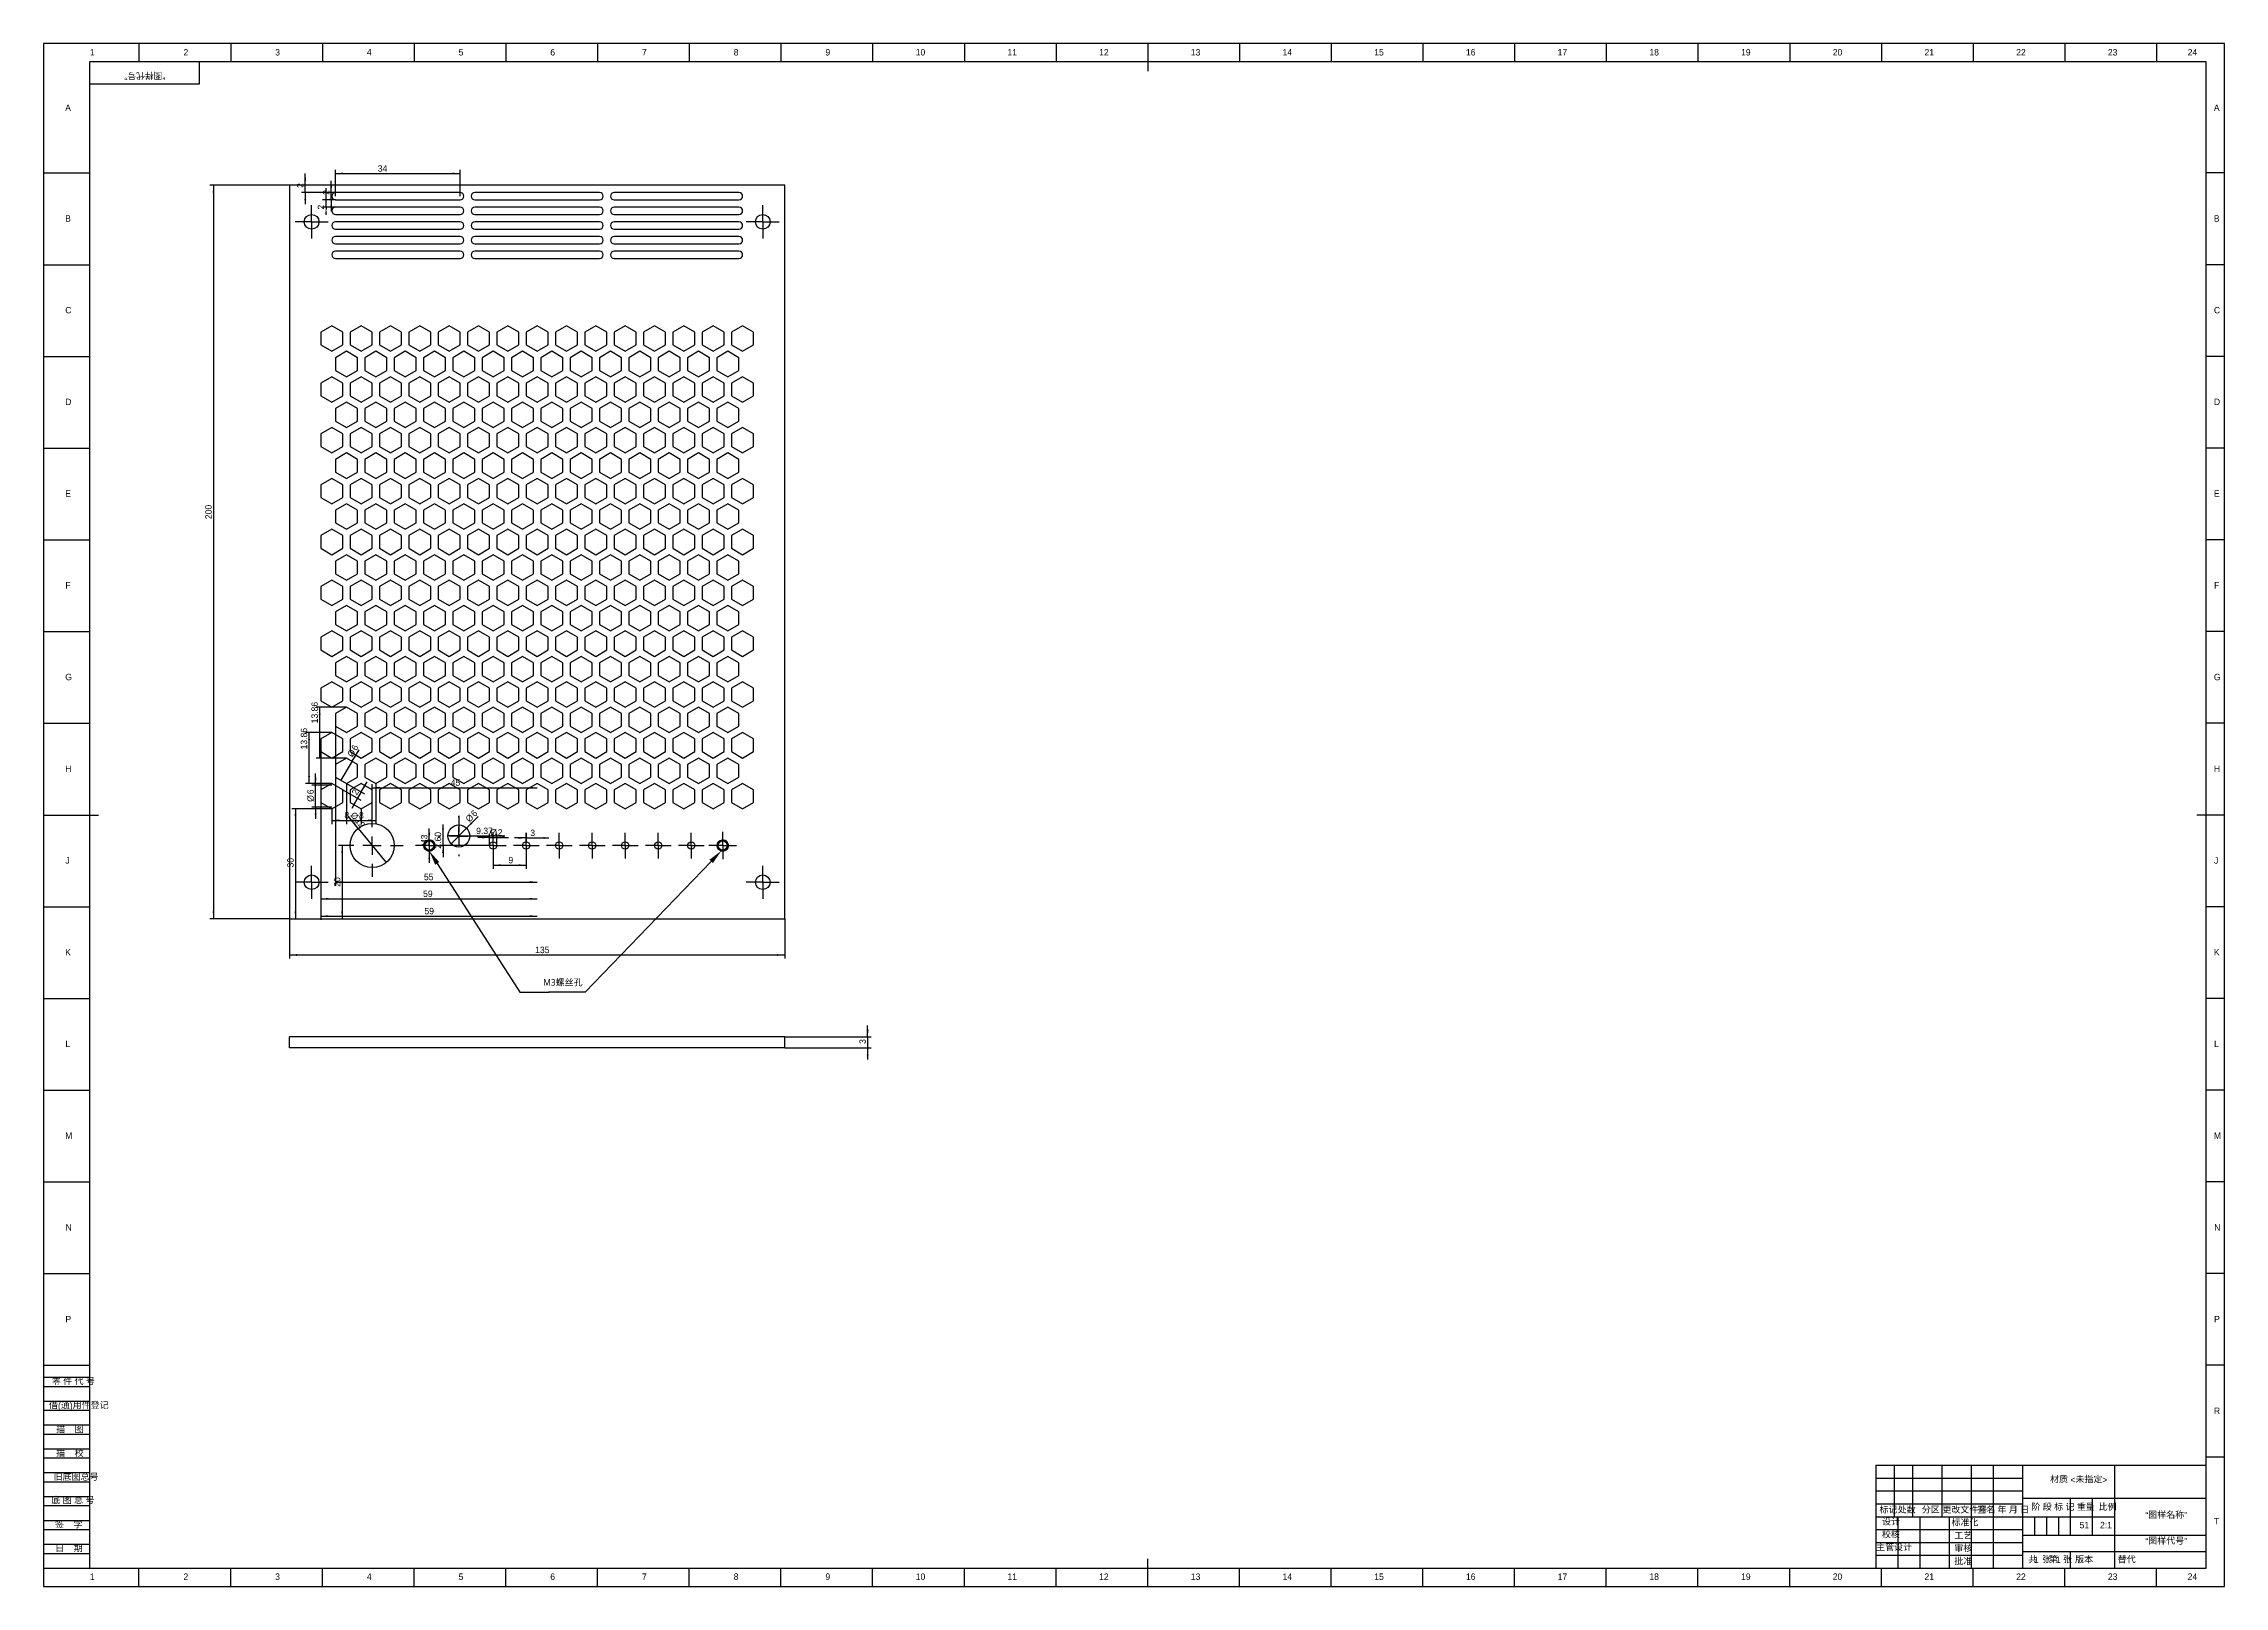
# Model space of a CAD drawing. Header units: millimetres. Extents: x 0 to 594, y 0 to 421.
import ezdxf
from ezdxf import colors
from ezdxf.entities.mleader import LeaderData, LeaderLine
from ezdxf.math import Vec2, Vec3

# ---------------------------------------------------------------- set-up
doc = ezdxf.new("R2010")
doc.units = ezdxf.units.MM
doc.header["$LTSCALE"] = 0.5
doc.linetypes.add('CENTERX2', pattern=[20.32, 12.7, -2.54, 2.54, -2.54])
for name, color, linetype in [('中心线', 1, 'CENTERX2'), ('尺寸线', 3, 'Continuous'), ('文字', 6, 'Continuous'), ('符号', 2, 'Continuous'), ('细实线', 4, 'Continuous')]:
    doc.layers.add(name, color=color, linetype=linetype)
doc.layers.add('粗实线', color=7, linetype='Continuous', lineweight=25)
doc.styles.add('SLDTEXTSTYLE0', font='', dxfattribs={"bigfont": 'bigfont'})
doc.styles.add('SLDTEXTSTYLE1', font='')
doc.styles.add('SLDTEXTSTYLE2', font='', dxfattribs={"bigfont": 'bigfont'})
doc.styles.get("Standard").update_dxf_attribs({"font": ''})
doc.styles.get('SLDTEXTSTYLE0').set_extended_font_data('汉仪长仿宋体')
doc.styles.get('SLDTEXTSTYLE1').set_extended_font_data('汉仪长仿宋体')
doc.styles.get('SLDTEXTSTYLE2').set_extended_font_data('长仿宋体')
doc.styles.get('Standard').set_extended_font_data('汉仪长仿宋体')
doc.dimstyles.new('SLDDIMSTYLE0', dxfattribs={"dimtxt": 1.75, "dimasz": 2.04, "dimexe": 0, "dimexo": 0.0625, "dimgap": 0.4375, "dimtad": 2, "dimrnd": 1e-09, "dimzin": 12, "dimdsep": 46, "dimtxsty": 'SLDTEXTSTYLE1', "dimsah": 1, "dimcen": 0.09, "dimadec": 0, "dimazin": 3, "dimtfac": 1, "dimtofl": 0, "dimtmove": 0, "dimatfit": 3, "dimfxl": 1, "dimfrac": 2, "dimtolj": 1, "dimtzin": 12, "dimarcsym": 0})
doc.dimstyles.new('SLDDIMSTYLE1', dxfattribs={"dimtxt": 1.75, "dimasz": 2.04, "dimexe": 0, "dimexo": 0.0625, "dimgap": 0.4375, "dimtad": 2, "dimrnd": 1e-09, "dimzin": 12, "dimdsep": 46, "dimtxsty": 'SLDTEXTSTYLE1', "dimblk1": 'NONE', "dimsah": 1, "dimcen": 0, "dimadec": 0, "dimazin": 3, "dimtfac": 1, "dimtmove": 0, "dimatfit": 3, "dimldrblk": 'NONE', "dimfxl": 1, "dimfrac": 2, "dimtolj": 1, "dimtzin": 12, "dimarcsym": 0})
doc.dimstyles.new('SLDDIMSTYLE2', dxfattribs={"dimtxt": 1.75, "dimasz": 2.04, "dimexe": 0, "dimexo": 0.0625, "dimgap": 0.4375, "dimtad": 2, "dimrnd": 1e-09, "dimzin": 12, "dimdsep": 46, "dimtxsty": 'SLDTEXTSTYLE1', "dimsah": 1, "dimcen": 0.09, "dimadec": 0, "dimazin": 3, "dimtfac": 1, "dimtmove": 0, "dimatfit": 0, "dimfxl": 1, "dimfrac": 2, "dimtolj": 1, "dimtzin": 12, "dimarcsym": 0})
doc.dimstyles.new('SLDDIMSTYLE3', dxfattribs={"dimtxt": 1.75, "dimasz": 2.04, "dimexe": 0, "dimexo": 0.0625, "dimgap": 0.4375, "dimtad": 2, "dimrnd": 1e-09, "dimzin": 4, "dimdsep": 46, "dimtxsty": 'SLDTEXTSTYLE1', "dimsah": 1, "dimcen": 0.09, "dimadec": 0, "dimazin": 1, "dimtfac": 1, "dimtmove": 0, "dimatfit": 0, "dimfxl": 1, "dimfrac": 2, "dimtolj": 1, "dimtzin": 12, "dimarcsym": 0})
doc.dimstyles.new('SLDDIMSTYLE4', dxfattribs={"dimtxt": 1.75, "dimasz": 2.04, "dimexe": 0, "dimexo": 0.0625, "dimgap": 0.4375, "dimtad": 2, "dimrnd": 1e-09, "dimzin": 12, "dimdsep": 46, "dimtxsty": 'SLDTEXTSTYLE1', "dimsah": 1, "dimcen": 0, "dimadec": 0, "dimazin": 3, "dimtfac": 1, "dimtmove": 0, "dimatfit": 3, "dimfxl": 1, "dimfrac": 2, "dimtolj": 1, "dimtzin": 12, "dimarcsym": 0})

msp = doc.modelspace()

# ---------------------------------------------------------------- texts
at = {"layer": '文字', "insert": (136.211, 165.516), "char_height": 1.75, "attachment_point": 1}
msp.add_mtext_dynamic_manual_height_columns('{\\fMicrosoft YaHei|b0|i0|c134|p34;M3螺丝孔}', width=10.80251, gutter_width=8.75, heights=[0], dxfattribs=at)
at = {"layer": '符号', "char_height": 1.75}
for s, insert, attachment_point, style in [('1', (13.272, 419.016), 2, 'SLDTEXTSTYLE1'), ('2', (38.772, 419.016), 2, 'SLDTEXTSTYLE1'), ('3', (63.772, 419.016), 2, 'SLDTEXTSTYLE1'), ('4', (88.772, 419.016), 2, 'SLDTEXTSTYLE1'), ('5', (113.772, 419.016), 2, 'SLDTEXTSTYLE1'), ('6', (138.773, 419.016), 2, 'SLDTEXTSTYLE1'), ('7', (163.773, 419.016), 2, 'SLDTEXTSTYLE1'), ('8', (188.773, 419.016), 2, 'SLDTEXTSTYLE1'), ('9', (213.773, 419.016), 2, 'SLDTEXTSTYLE1'), ('10', (239.044, 419.016), 2, 'SLDTEXTSTYLE1'), ('11', (264.044, 419.016), 2, 'SLDTEXTSTYLE1'), ('12', (289.044, 419.016), 2, 'SLDTEXTSTYLE1'), ('13', (314.044, 419.016), 2, 'SLDTEXTSTYLE1'), ('14', (339.044, 419.016), 2, 'SLDTEXTSTYLE1'), ('15', (364.044, 419.016), 2, 'SLDTEXTSTYLE1'), ('16', (389.046, 419.016), 2, 'SLDTEXTSTYLE1'), ('17', (414.046, 419.016), 2, 'SLDTEXTSTYLE1'), ('18', (439.046, 419.016), 2, 'SLDTEXTSTYLE1'), ('19', (464.046, 419.016), 2, 'SLDTEXTSTYLE1'), ('20', (489.044, 419.016), 2, 'SLDTEXTSTYLE1'), ('21', (514.044, 419.016), 2, 'SLDTEXTSTYLE1'), ('22', (539.044, 419.016), 2, 'SLDTEXTSTYLE1'), ('23', (564.044, 419.016), 2, 'SLDTEXTSTYLE1'), ('24', (585.794, 419.016), 2, 'SLDTEXTSTYLE1'), ('A', (6.66, 403.891), 2, 'SLDTEXTSTYLE1'), ('A', (592.41, 403.891), 2, 'SLDTEXTSTYLE1'), ('B', (6.66, 373.733), 2, 'SLDTEXTSTYLE1'), ('B', (592.41, 373.733), 2, 'SLDTEXTSTYLE1'), ('C', (6.741, 348.733), 2, 'SLDTEXTSTYLE1'), ('C', (592.491, 348.733), 2, 'SLDTEXTSTYLE1'), ('D', (6.742, 323.733), 2, 'SLDTEXTSTYLE1'), ('D', (592.492, 323.733), 2, 'SLDTEXTSTYLE1'), ('E', (6.659, 298.733), 2, 'SLDTEXTSTYLE1'), ('E', (592.409, 298.733), 2, 'SLDTEXTSTYLE1'), ('F', (6.639, 273.733), 2, 'SLDTEXTSTYLE1'), ('F', (592.389, 273.733), 2, 'SLDTEXTSTYLE1'), ('G', (6.797, 248.733), 2, 'SLDTEXTSTYLE1'), ('G', (592.547, 248.733), 2, 'SLDTEXTSTYLE1'), ('H', (6.742, 223.733), 2, 'SLDTEXTSTYLE1'), ('H', (592.492, 223.733), 2, 'SLDTEXTSTYLE1'), ('J', (6.508, 198.733), 2, 'SLDTEXTSTYLE1'), ('J', (592.258, 198.733), 2, 'SLDTEXTSTYLE1'), ('K', (6.66, 173.733), 2, 'SLDTEXTSTYLE1'), ('K', (592.41, 173.733), 2, 'SLDTEXTSTYLE1'), ('L', (6.59, 148.733), 2, 'SLDTEXTSTYLE1'), ('L', (592.34, 148.733), 2, 'SLDTEXTSTYLE1'), ('M', (6.853, 123.733), 2, 'SLDTEXTSTYLE1'), ('M', (592.603, 123.733), 2, 'SLDTEXTSTYLE1'), ('N', (6.802, 98.733), 2, 'SLDTEXTSTYLE1'), ('N', (592.552, 98.733), 2, 'SLDTEXTSTYLE1'), ('P', (6.722, 73.733), 2, 'SLDTEXTSTYLE1'), ('P', (592.472, 73.733), 2, 'SLDTEXTSTYLE1'), ('零 件 代 号', (2.241, 56.68), 1, 'SLDTEXTSTYLE0'), ('借(通)用件登记', (1.466, 50.138), 1, 'SLDTEXTSTYLE0'), ('R', (592.492, 48.733), 2, 'SLDTEXTSTYLE1'), ('描    图', (7.176, 43.588), 2, 'SLDTEXTSTYLE0'), ('描    校', (7.16, 37.068), 2, 'SLDTEXTSTYLE0'), ('旧底图总号', (2.73, 30.6), 1, 'SLDTEXTSTYLE0'), ('材质 <未指定>', (554.792, 29.929), 2, 'SLDTEXTSTYLE0'), ('底 图 总 号', (2.106, 24.217), 1, 'SLDTEXTSTYLE0'), ('标记', (502.911, 21.653), 2, 'SLDTEXTSTYLE0'), ('设计', (503.614, 18.383), 2, 'SLDTEXTSTYLE0'), ('处数', (507.879, 21.653), 2, 'SLDTEXTSTYLE0'), ('分区', (514.458, 21.653), 2, 'SLDTEXTSTYLE0'), ('更改文件号', (523.736, 21.653), 2, 'SLDTEXTSTYLE0'), ('标准化', (523.784, 18.179), 2, 'SLDTEXTSTYLE0'), ('签名', (529.573, 21.653), 2, 'SLDTEXTSTYLE0'), ('年 月 日', (536.954, 21.653), 2, 'SLDTEXTSTYLE0'), ('阶 段 标 记', (547.768, 22.405), 2, 'SLDTEXTSTYLE0'), ('重量', (556.701, 22.405), 2, 'SLDTEXTSTYLE0'), ('比例', (562.647, 22.405), 2, 'SLDTEXTSTYLE0'), ('“图样名称”', (578.639, 20.255), 2, 'SLDTEXTSTYLE0'), ('T', (592.328, 18.641), 2, 'SLDTEXTSTYLE1'), ('  签    字', (6.197, 17.596), 2, 'SLDTEXTSTYLE0'), ('校核', (503.588, 14.928), 2, 'SLDTEXTSTYLE0'), ('工艺', (523.34, 14.615), 2, 'SLDTEXTSTYLE0'), ('51', (556.332, 17.579), 2, 'SLDTEXTSTYLE1'), ('2:1', (562.219, 17.579), 2, 'SLDTEXTSTYLE1'), ('“图样代号”', (578.641, 13.183), 2, 'SLDTEXTSTYLE0'), ('  日    期', (6.235, 11.117), 2, 'SLDTEXTSTYLE0'), ('主管设计', (504.463, 11.415), 2, 'SLDTEXTSTYLE0'), ('批准', (523.331, 7.608), 2, 'SLDTEXTSTYLE0'), ('审核', (523.34, 11.125), 2, 'SLDTEXTSTYLE0'), ('共  张 ', (544.173, 8.094), 2, 'SLDTEXTSTYLE0'), ('1', (542.555, 8.094), 1, 'SLDTEXTSTYLE1'), ('第  张', (549.838, 8.094), 2, 'SLDTEXTSTYLE0'), ('1', (548.568, 8.094), 1, 'SLDTEXTSTYLE1'), ('版本', (556.263, 8.094), 2, 'SLDTEXTSTYLE0'), ('替代', (565.426, 8.094), 1, 'SLDTEXTSTYLE0'), ('1', (13.272, 3.516), 2, 'SLDTEXTSTYLE1'), ('2', (38.772, 3.516), 2, 'SLDTEXTSTYLE1'), ('3', (63.772, 3.516), 2, 'SLDTEXTSTYLE1'), ('4', (88.772, 3.516), 2, 'SLDTEXTSTYLE1'), ('5', (113.772, 3.516), 2, 'SLDTEXTSTYLE1'), ('6', (138.773, 3.516), 2, 'SLDTEXTSTYLE1'), ('7', (163.773, 3.516), 2, 'SLDTEXTSTYLE1'), ('8', (188.773, 3.516), 2, 'SLDTEXTSTYLE1'), ('9', (213.773, 3.516), 2, 'SLDTEXTSTYLE1'), ('10', (239.044, 3.516), 2, 'SLDTEXTSTYLE1'), ('11', (264.044, 3.516), 2, 'SLDTEXTSTYLE1'), ('12', (289.044, 3.516), 2, 'SLDTEXTSTYLE1'), ('13', (314.044, 3.516), 2, 'SLDTEXTSTYLE1'), ('14', (339.044, 3.516), 2, 'SLDTEXTSTYLE1'), ('15', (364.044, 3.516), 2, 'SLDTEXTSTYLE1'), ('16', (389.046, 3.516), 2, 'SLDTEXTSTYLE1'), ('17', (414.046, 3.516), 2, 'SLDTEXTSTYLE1'), ('18', (439.046, 3.516), 2, 'SLDTEXTSTYLE1'), ('19', (464.046, 3.516), 2, 'SLDTEXTSTYLE1'), ('20', (489.044, 3.516), 2, 'SLDTEXTSTYLE1'), ('21', (514.044, 3.516), 2, 'SLDTEXTSTYLE1'), ('22', (539.044, 3.516), 2, 'SLDTEXTSTYLE1'), ('23', (564.044, 3.516), 2, 'SLDTEXTSTYLE1'), ('24', (585.794, 3.516), 2, 'SLDTEXTSTYLE1')]:
    msp.add_mtext(s, dxfattribs=dict(at, insert=insert, attachment_point=attachment_point, style=style))
at = {"layer": '符号', "insert": (27.605, 410.869), "char_height": 1.75, "attachment_point": 2, "rotation": 180, "style": 'SLDTEXTSTYLE2'}
msp.add_mtext('“图样代号”', dxfattribs=at)

# ---------------------------------------------------------------- blocks, each defined once
blk = doc.blocks.new('_D')
at = {"layer": '尺寸线', "transparency": 16777216}
for p, q in [((67.06, 181.92), (67.06, 171.1)), ((202.06, 181.92), (202.06, 171.1)), ((67.06, 172.1), (202.06, 172.1))]:
    blk.add_line(p, q, dxfattribs=at)
for points in [[(67.06, 172.1), (69.1, 171.84), (69.1, 172.35)], [(202.06, 172.1), (200.02, 172.35), (200.02, 171.84)]]:
    blk.add_solid(points, dxfattribs=at)
at = {"layer": '尺寸线', "transparency": 16777216, "insert": (134, 174.35), "char_height": 1.75, "attachment_point": 1, "style": 'SLDTEXTSTYLE1'}
blk.add_mtext('135', dxfattribs=at)
blk = doc.blocks.new('_D_1')
at = {"layer": '尺寸线', "transparency": 16777216}
for p, q in [((67.06, 381.92), (45.32, 381.92)), ((46.32, 381.92), (46.32, 181.92)), ((67.06, 181.92), (45.32, 181.92))]:
    blk.add_line(p, q, dxfattribs=at)
for points in [[(46.32, 381.92), (46.07, 379.88), (46.57, 379.88)], [(46.32, 181.92), (46.57, 183.96), (46.07, 183.96)]]:
    blk.add_solid(points, dxfattribs=at)
at = {"layer": '尺寸线', "transparency": 16777216, "insert": (44.06, 290.9), "char_height": 1.75, "attachment_point": 1, "rotation": 90, "style": 'SLDTEXTSTYLE1'}
blk.add_mtext('200', dxfattribs=at)
blk = doc.blocks.new('_D_2')
at = {"layer": '尺寸线', "transparency": 16777216}
for q in [(83.12, 209.86), (93.34, 197.27)]:
    blk.add_line((85.78, 206.58), q, dxfattribs=at)
blk.add_solid([(85.78, 206.58), (84.69, 208.33), (84.3, 208.01)], dxfattribs=at)
at = {"layer": '尺寸线', "transparency": 16777216, "char_height": 1.75, "attachment_point": 1, "rotation": 309.05473, "style": 'SLDTEXTSTYLE1'}
for s, insert in [('%%c', (84.87, 211.27)), ('12', (86.16, 209.67))]:
    blk.add_mtext(s, dxfattribs=dict(at, insert=insert))
blk = doc.blocks.new('_None')
blk = doc.blocks.new('_D_3')
at = {"layer": '尺寸线', "transparency": 16777216}
for p, q in [((81.06, 201.92), (80.4, 201.92)), ((81.4, 201.92), (81.4, 181.92))]:
    blk.add_line(p, q, dxfattribs=at)
for points in [[(81.4, 201.92), (81.14, 199.88), (81.65, 199.88)], [(81.4, 181.92), (81.65, 183.96), (81.14, 183.96)]]:
    blk.add_solid(points, dxfattribs=at)
at = {"layer": '尺寸线', "transparency": 16777216, "insert": (79.14, 190.7), "char_height": 1.75, "attachment_point": 1, "rotation": 90, "style": 'SLDTEXTSTYLE1'}
blk.add_mtext('20', dxfattribs=at)
blk = doc.blocks.new('_D_4')
at = {"layer": '尺寸线', "transparency": 16777216}
for p, q in [((121.56, 204.12), (118.39, 204.12)), ((121.56, 201.92), (121.56, 205.12)), ((121.56, 204.12), (123.56, 204.12)), ((123.56, 201.92), (123.56, 205.12)), ((123.56, 204.12), (126.73, 204.12))]:
    blk.add_line(p, q, dxfattribs=at)
for points in [[(121.56, 204.12), (119.52, 204.37), (119.52, 203.86)], [(123.56, 204.12), (125.6, 203.86), (125.6, 204.37)]]:
    blk.add_solid(points, dxfattribs=at)
at = {"layer": '尺寸线', "transparency": 16777216, "char_height": 1.75, "attachment_point": 1, "style": 'SLDTEXTSTYLE1'}
for s, insert in [('%%c', (121.78, 206.38)), ('2', (123.84, 206.37))]:
    blk.add_mtext(s, dxfattribs=dict(at, insert=insert))
blk = doc.blocks.new('_D_5')
at = {"layer": '尺寸线', "transparency": 16777216}
for q in [(118.42, 209.82), (111.08, 202.39)]:
    blk.add_line((115.3, 206.66), q, dxfattribs=at)
blk.add_solid([(115.3, 206.66), (116.91, 207.93), (116.55, 208.29)], dxfattribs=at)
at = {"layer": '尺寸线', "transparency": 16777216, "char_height": 1.75, "attachment_point": 1, "rotation": 45.37448, "style": 'SLDTEXTSTYLE1'}
for s, insert in [('%%c', (114.84, 209.38)), ('6', (116.29, 210.84))]:
    blk.add_mtext(s, dxfattribs=dict(at, insert=insert))
blk = doc.blocks.new('_D_6')
at = {"layer": '尺寸线', "transparency": 16777216}
for p, q in [((113.19, 210.02), (113.19, 205.54)), ((113.19, 204.54), (110.02, 204.54)), ((113.19, 204.54), (122.56, 204.54)), ((122.56, 205.42), (122.56, 205.54)), ((122.56, 204.54), (125.73, 204.54))]:
    blk.add_line(p, q, dxfattribs=at)
for points in [[(113.19, 204.54), (111.15, 204.79), (111.15, 204.29)], [(122.56, 204.54), (124.6, 204.29), (124.6, 204.79)]]:
    blk.add_solid(points, dxfattribs=at)
at = {"layer": '尺寸线', "transparency": 16777216, "insert": (117.92, 206.8), "char_height": 1.75, "attachment_point": 1, "style": 'SLDTEXTSTYLE1'}
blk.add_mtext('9.37', dxfattribs=at)
blk = doc.blocks.new('_D_7')
at = {"layer": '尺寸线', "transparency": 16777216}
for p, q in [((107.69, 204.52), (107.88, 204.52)), ((108.88, 204.52), (108.88, 207.7)), ((108.88, 201.92), (108.88, 204.52)), ((119.06, 201.92), (107.88, 201.92)), ((108.88, 201.92), (108.88, 198.75))]:
    blk.add_line(p, q, dxfattribs=at)
for points in [[(108.88, 204.52), (109.13, 206.56), (108.62, 206.56)], [(108.88, 201.92), (108.62, 199.88), (109.13, 199.88)]]:
    blk.add_solid(points, dxfattribs=at)
at = {"layer": '尺寸线', "transparency": 16777216, "insert": (106.62, 201.08), "char_height": 1.75, "attachment_point": 1, "rotation": 90, "style": 'SLDTEXTSTYLE1'}
blk.add_mtext('2.60', dxfattribs=at)
blk = doc.blocks.new('_D_8')
at = {"layer": '尺寸线', "transparency": 16777216}
for p, q in [((89.56, 210.42), (89.56, 218.69)), ((89.56, 217.69), (134.56, 217.69))]:
    blk.add_line(p, q, dxfattribs=at)
for points in [[(89.56, 217.69), (91.6, 217.44), (91.6, 217.95)], [(134.56, 217.69), (132.52, 217.95), (132.52, 217.44)]]:
    blk.add_solid(points, dxfattribs=at)
at = {"layer": '尺寸线', "transparency": 16777216, "insert": (110.97, 219.95), "char_height": 1.75, "attachment_point": 1, "style": 'SLDTEXTSTYLE1'}
blk.add_mtext('45', dxfattribs=at)
blk = doc.blocks.new('_D_9')
at = {"layer": '尺寸线', "transparency": 16777216}
for p, q in [((122.56, 198.42), (122.56, 195.57)), ((122.56, 196.57), (131.56, 196.57)), ((131.56, 198.42), (131.56, 195.57))]:
    blk.add_line(p, q, dxfattribs=at)
for points in [[(122.56, 196.57), (124.6, 196.32), (124.6, 196.83)], [(131.56, 196.57), (129.52, 196.83), (129.52, 196.32)]]:
    blk.add_solid(points, dxfattribs=at)
at = {"layer": '尺寸线', "transparency": 16777216, "insert": (126.71, 198.83), "char_height": 1.75, "attachment_point": 1, "style": 'SLDTEXTSTYLE1'}
blk.add_mtext('9', dxfattribs=at)
blk = doc.blocks.new('_D_10')
at = {"layer": '尺寸线', "transparency": 16777216}
for p, q in [((131.56, 204), (128.38, 204)), ((131.56, 205.42), (131.56, 203)), ((131.56, 204), (134.56, 204)), ((134.56, 204), (137.74, 204))]:
    blk.add_line(p, q, dxfattribs=at)
for points in [[(131.56, 204), (129.52, 204.25), (129.52, 203.74)], [(134.56, 204), (136.6, 203.74), (136.6, 204.25)]]:
    blk.add_solid(points, dxfattribs=at)
at = {"layer": '尺寸线', "transparency": 16777216, "insert": (132.68, 206.25), "char_height": 1.75, "attachment_point": 1, "style": 'SLDTEXTSTYLE1'}
blk.add_mtext('3', dxfattribs=at)
blk = doc.blocks.new('_D_11')
at = {"layer": '尺寸线', "transparency": 16777216}
for p, q in [((74.15, 218.39), (74.15, 221.56)), ((78.56, 218.39), (73.15, 218.39)), ((74.15, 212.39), (74.15, 218.39)), ((78.56, 212.39), (73.15, 212.39)), ((74.15, 212.39), (74.15, 209.21))]:
    blk.add_line(p, q, dxfattribs=at)
for points in [[(74.15, 218.39), (74.4, 220.43), (73.9, 220.43)], [(74.15, 212.39), (73.9, 210.35), (74.4, 210.35)]]:
    blk.add_solid(points, dxfattribs=at)
at = {"layer": '尺寸线', "transparency": 16777216, "char_height": 1.75, "attachment_point": 1, "rotation": 90, "style": 'SLDTEXTSTYLE1'}
for s, insert in [('%%c', (71.89, 213.85)), ('6', (71.89, 215.91))]:
    blk.add_mtext(s, dxfattribs=dict(at, insert=insert))
blk = doc.blocks.new('_D_12')
at = {"layer": '尺寸线', "transparency": 16777216}
for p, q in [((78.56, 211.92), (67.66, 211.92)), ((68.66, 211.92), (68.66, 181.92))]:
    blk.add_line(p, q, dxfattribs=at)
for points in [[(68.66, 211.92), (68.41, 209.88), (68.92, 209.88)], [(68.66, 181.92), (68.92, 183.96), (68.41, 183.96)]]:
    blk.add_solid(points, dxfattribs=at)
at = {"layer": '尺寸线', "transparency": 16777216, "insert": (66.41, 195.94), "char_height": 1.75, "attachment_point": 1, "rotation": 90, "style": 'SLDTEXTSTYLE1'}
blk.add_mtext('30', dxfattribs=at)
blk = doc.blocks.new('_D_13')
at = {"layer": '尺寸线', "transparency": 16777216}
for p, q in [((78.56, 211.92), (78.56, 207.79)), ((78.56, 208.79), (86.56, 208.79)), ((86.56, 211.92), (86.56, 207.79))]:
    blk.add_line(p, q, dxfattribs=at)
for points in [[(78.56, 208.79), (80.6, 208.53), (80.6, 209.04)], [(86.56, 208.79), (84.52, 209.04), (84.52, 208.53)]]:
    blk.add_solid(points, dxfattribs=at)
at = {"layer": '尺寸线', "transparency": 16777216, "insert": (82, 211.04), "char_height": 1.75, "attachment_point": 1, "style": 'SLDTEXTSTYLE1'}
blk.add_mtext('8', dxfattribs=at)
blk = doc.blocks.new('_D_14')
at = {"layer": '尺寸线', "transparency": 16777216}
for q in [(86.03, 228.05), (81.01, 219.75)]:
    blk.add_line((84.11, 224.88), q, dxfattribs=at)
blk.add_solid([(84.11, 224.88), (85.39, 226.5), (84.95, 226.76)], dxfattribs=at)
at = {"layer": '尺寸线', "transparency": 16777216, "char_height": 1.75, "attachment_point": 1, "rotation": 58.79611, "style": 'SLDTEXTSTYLE1'}
for s, insert in [('%%c', (82.67, 226.79)), ('6', (83.74, 228.54))]:
    blk.add_mtext(s, dxfattribs=dict(at, insert=insert))
blk = doc.blocks.new('_D_15')
at = {"layer": '尺寸线', "transparency": 16777216}
for p, q in [((81.56, 217.12), (86.45, 214.3)), ((82.56, 218.85), (87.45, 216.03)), ((85.58, 214.8), (83.99, 212.05)), ((86.58, 216.53), (85.58, 214.8)), ((86.58, 216.53), (88.17, 219.28))]:
    blk.add_line(p, q, dxfattribs=at)
for points in [[(85.58, 214.8), (84.34, 213.16), (84.78, 212.91)], [(86.58, 216.53), (87.82, 218.17), (87.38, 218.42)]]:
    blk.add_solid(points, dxfattribs=at)
at = {"layer": '尺寸线', "transparency": 16777216, "insert": (83.88, 216.37), "char_height": 1.75, "attachment_point": 1, "rotation": 60, "style": 'SLDTEXTSTYLE1'}
blk.add_mtext('2', dxfattribs=at)
blk = doc.blocks.new('_D_16')
at = {"layer": '尺寸线', "transparency": 16777216}
for p, q in [((78.56, 232.71), (71.36, 232.71)), ((72.36, 218.85), (72.36, 232.71)), ((78.56, 218.85), (71.36, 218.85))]:
    blk.add_line(p, q, dxfattribs=at)
for points in [[(72.36, 232.71), (72.1, 230.67), (72.61, 230.67)], [(72.36, 218.85), (72.61, 220.89), (72.1, 220.89)]]:
    blk.add_solid(points, dxfattribs=at)
at = {"layer": '尺寸线', "transparency": 16777216, "insert": (70.1, 228.13), "char_height": 1.75, "attachment_point": 1, "rotation": 90, "style": 'SLDTEXTSTYLE1'}
blk.add_mtext('13.86', dxfattribs=at)
blk = doc.blocks.new('_D_17')
at = {"layer": '尺寸线', "transparency": 16777216}
for p, q in [((82.56, 218.85), (82.56, 207.78)), ((90.56, 218.85), (90.56, 207.78)), ((82.56, 208.78), (90.56, 208.78))]:
    blk.add_line(p, q, dxfattribs=at)
for points in [[(82.56, 208.78), (84.6, 208.52), (84.6, 209.03)], [(90.56, 208.78), (88.52, 209.03), (88.52, 208.52)]]:
    blk.add_solid(points, dxfattribs=at)
at = {"layer": '尺寸线', "transparency": 16777216, "insert": (85.97, 211.03), "char_height": 1.75, "attachment_point": 1, "style": 'SLDTEXTSTYLE1'}
blk.add_mtext('8', dxfattribs=at)
blk = doc.blocks.new('_D_18')
at = {"layer": '尺寸线', "transparency": 16777216}
for p, q in [((82.56, 239.64), (74.26, 239.64)), ((75.26, 225.78), (75.26, 239.64)), ((82.56, 225.78), (74.26, 225.78))]:
    blk.add_line(p, q, dxfattribs=at)
for points in [[(75.26, 239.64), (75.01, 237.6), (75.52, 237.6)], [(75.26, 225.78), (75.52, 227.82), (75.01, 227.82)]]:
    blk.add_solid(points, dxfattribs=at)
at = {"layer": '尺寸线', "transparency": 16777216, "insert": (73.01, 235.23), "char_height": 1.75, "attachment_point": 1, "rotation": 90, "style": 'SLDTEXTSTYLE1'}
blk.add_mtext('13.86', dxfattribs=at)
blk = doc.blocks.new('_D_19')
at = {"layer": '尺寸线', "transparency": 16777216}
for p, q in [((75.56, 215.39), (75.56, 181.69)), ((75.56, 182.69), (134.56, 182.69))]:
    blk.add_line(p, q, dxfattribs=at)
for points in [[(75.56, 182.69), (77.6, 182.43), (77.6, 182.94)], [(134.56, 182.69), (132.52, 182.94), (132.52, 182.43)]]:
    blk.add_solid(points, dxfattribs=at)
at = {"layer": '尺寸线', "transparency": 16777216, "insert": (103.82, 184.94), "char_height": 1.75, "attachment_point": 1, "style": 'SLDTEXTSTYLE1'}
blk.add_mtext('59', dxfattribs=at)
blk = doc.blocks.new('_D_20')
at = {"layer": '尺寸线', "transparency": 16777216}
for p, q in [((75.56, 229.25), (75.56, 186.41)), ((75.56, 187.41), (134.56, 187.41))]:
    blk.add_line(p, q, dxfattribs=at)
for points in [[(75.56, 187.41), (77.6, 187.15), (77.6, 187.66)], [(134.56, 187.41), (132.52, 187.66), (132.52, 187.15)]]:
    blk.add_solid(points, dxfattribs=at)
at = {"layer": '尺寸线', "transparency": 16777216, "insert": (103.45, 189.66), "char_height": 1.75, "attachment_point": 1, "style": 'SLDTEXTSTYLE1'}
blk.add_mtext('59', dxfattribs=at)
blk = doc.blocks.new('_D_21')
at = {"layer": '尺寸线', "transparency": 16777216}
for p, q in [((79.56, 234.44), (79.56, 190.98)), ((79.56, 191.98), (134.56, 191.98))]:
    blk.add_line(p, q, dxfattribs=at)
for points in [[(79.56, 191.98), (81.6, 191.72), (81.6, 192.23)], [(134.56, 191.98), (132.52, 192.23), (132.52, 191.72)]]:
    blk.add_solid(points, dxfattribs=at)
at = {"layer": '尺寸线', "transparency": 16777216, "insert": (103.67, 194.23), "char_height": 1.75, "attachment_point": 1, "style": 'SLDTEXTSTYLE1'}
blk.add_mtext('55', dxfattribs=at)
blk = doc.blocks.new('_D_22')
at = {"layer": '尺寸线', "transparency": 16777216}
for p, q in [((79.56, 378.92), (79.56, 386.09)), ((79.56, 385.09), (113.56, 385.09)), ((113.56, 378.92), (113.56, 386.09))]:
    blk.add_line(p, q, dxfattribs=at)
for points in [[(79.56, 385.09), (81.6, 384.84), (81.6, 385.34)], [(113.56, 385.09), (111.52, 385.34), (111.52, 384.84)]]:
    blk.add_solid(points, dxfattribs=at)
at = {"layer": '尺寸线', "transparency": 16777216, "insert": (91.09, 387.35), "char_height": 1.75, "attachment_point": 1, "style": 'SLDTEXTSTYLE1'}
blk.add_mtext('34', dxfattribs=at)
blk = doc.blocks.new('_D_23')
at = {"layer": '尺寸线', "transparency": 16777216}
for p, q in [((78.4, 379.92), (78.4, 383.1)), ((79.56, 379.92), (77.4, 379.92)), ((79.56, 377.92), (77.4, 377.92)), ((78.4, 377.92), (78.4, 379.92)), ((78.4, 377.92), (78.4, 374.75))]:
    blk.add_line(p, q, dxfattribs=at)
for points in [[(78.4, 379.92), (78.66, 381.96), (78.15, 381.96)], [(78.4, 377.92), (78.15, 375.88), (78.66, 375.88)]]:
    blk.add_solid(points, dxfattribs=at)
at = {"layer": '尺寸线', "transparency": 16777216, "insert": (76.15, 379.27), "char_height": 1.75, "attachment_point": 1, "rotation": 90, "style": 'SLDTEXTSTYLE1'}
blk.add_mtext('2', dxfattribs=at)
blk = doc.blocks.new('_D_24')
at = {"layer": '尺寸线', "transparency": 16777216}
for p, q in [((71.34, 381.92), (71.34, 385.1)), ((71.34, 379.92), (71.34, 381.92)), ((79.56, 379.92), (70.34, 379.92)), ((71.34, 379.92), (71.34, 376.75))]:
    blk.add_line(p, q, dxfattribs=at)
for points in [[(71.34, 381.92), (71.59, 383.96), (71.09, 383.96)], [(71.34, 379.92), (71.09, 377.88), (71.59, 377.88)]]:
    blk.add_solid(points, dxfattribs=at)
at = {"layer": '尺寸线', "transparency": 16777216, "insert": (69.09, 381.18), "char_height": 1.75, "attachment_point": 1, "rotation": 90, "style": 'SLDTEXTSTYLE1'}
blk.add_mtext('2', dxfattribs=at)
blk = doc.blocks.new('_D_25')
at = {"layer": '尺寸线', "transparency": 16777216}
for p, q in [((76.99, 377.92), (76.99, 381.1)), ((79.56, 377.92), (75.99, 377.92)), ((79.56, 375.92), (75.99, 375.92)), ((76.99, 375.92), (76.99, 377.92)), ((76.99, 375.92), (76.99, 375.26))]:
    blk.add_line(p, q, dxfattribs=at)
for points in [[(76.99, 377.92), (77.24, 379.96), (76.74, 379.96)], [(76.99, 375.92), (76.74, 373.88), (77.24, 373.88)]]:
    blk.add_solid(points, dxfattribs=at)
at = {"layer": '尺寸线', "transparency": 16777216, "insert": (74.73, 375.26), "char_height": 1.75, "attachment_point": 1, "rotation": 90, "style": 'SLDTEXTSTYLE1'}
blk.add_mtext('2', dxfattribs=at)
blk = doc.blocks.new('_D_26')
at = {"layer": '尺寸线', "transparency": 16777216}
for p, q in [((105.14, 203.42), (105.14, 206.6)), ((105.14, 203.42), (105.14, 200.42)), ((105.14, 200.42), (105.14, 197.25))]:
    blk.add_line(p, q, dxfattribs=at)
for points in [[(105.14, 203.42), (105.39, 205.46), (104.89, 205.46)], [(105.14, 200.42), (104.89, 198.38), (105.39, 198.38)]]:
    blk.add_solid(points, dxfattribs=at)
at = {"layer": '尺寸线', "transparency": 16777216, "insert": (102.88, 201.67), "char_height": 1.75, "attachment_point": 1, "rotation": 90, "style": 'SLDTEXTSTYLE1'}
blk.add_mtext('M3', dxfattribs=at)
blk = doc.blocks.new('SW_CENTERMARKSYMBOL_0')
at = {"layer": '中心线', "color": 0}
for p, q in [((-2.5, 0), (-3.5, 0)), ((0, 0), (-2.5, 0)), ((0, 2.5), (0, 3.5)), ((0, 0), (0, 2.5)), ((0, 0), (0, -2.5)), ((0, 0), (2.5, 0)), ((2.5, 0), (3.5, 0)), ((0, -2.5), (0, -3.5))]:
    blk.add_line(p, q, dxfattribs=at)
blk = doc.blocks.new('SW_CENTERMARKSYMBOL_1')
at = {"layer": '中心线', "color": 0}
for p, q in [((-2.5, 0), (-3.5, 0)), ((0, 0), (-2.5, 0)), ((0, 2.5), (0, 3.5)), ((0, 0), (0, 2.5)), ((0, 0), (0, -2.5)), ((0, 0), (2.5, 0)), ((2.5, 0), (3.5, 0)), ((0, -2.5), (0, -3.5))]:
    blk.add_line(p, q, dxfattribs=at)
blk = doc.blocks.new('SW_CENTERMARKSYMBOL_2')
at = {"layer": '中心线', "color": 0}
for p, q in [((-2.5, 0), (-3.5, 0)), ((0, 0), (-2.5, 0)), ((0, 2.5), (0, 3.5)), ((0, 0), (0, 2.5)), ((0, 0), (0, -2.5)), ((0, 0), (2.5, 0)), ((2.5, 0), (3.5, 0)), ((0, -2.5), (0, -3.5))]:
    blk.add_line(p, q, dxfattribs=at)
blk = doc.blocks.new('SW_CENTERMARKSYMBOL_3')
at = {"layer": '中心线', "color": 0}
for p, q in [((-2.5, 0), (-3.5, 0)), ((0, 0), (-2.5, 0)), ((0, 2.5), (0, 3.5)), ((0, 0), (0, 2.5)), ((0, 0), (0, -2.5)), ((0, 0), (2.5, 0)), ((2.5, 0), (3.5, 0)), ((0, -2.5), (0, -3.5))]:
    blk.add_line(p, q, dxfattribs=at)
blk = doc.blocks.new('SW_CENTERMARKSYMBOL_4')
at = {"layer": '中心线', "color": 0}
for p, q in [((-2.5, 0), (-3.5, 0)), ((0, 0), (-2.5, 0)), ((0, 2.5), (0, 3.5)), ((0, 0), (0, 2.5)), ((0, 0), (0, -2.5)), ((0, 0), (2.5, 0)), ((2.5, 0), (3.5, 0)), ((0, -2.5), (0, -3.5))]:
    blk.add_line(p, q, dxfattribs=at)
blk = doc.blocks.new('SW_CENTERMARKSYMBOL_5')
at = {"layer": '中心线', "color": 0}
for p, q in [((-2.5, 0), (-3.5, 0)), ((0, 0), (-2.5, 0)), ((0, 2.5), (0, 3.5)), ((0, 0), (0, 2.5)), ((0, 0), (0, -2.5)), ((0, 0), (2.5, 0)), ((2.5, 0), (3.5, 0)), ((0, -2.5), (0, -3.5))]:
    blk.add_line(p, q, dxfattribs=at)
blk = doc.blocks.new('SW_CENTERMARKSYMBOL_6')
at = {"layer": '中心线', "color": 0}
for p, q in [((-5, 0), (-5.5, 0)), ((0, 0), (-2.5, 0)), ((0, 5), (0, 5.5)), ((0, 0), (0, 2.5)), ((0, 0), (0, -2.5)), ((0, 0), (2.5, 0)), ((5, 0), (5.5, 0)), ((0, -5), (0, -5.5))]:
    blk.add_line(p, q, dxfattribs=at)
blk = doc.blocks.new('SW_CENTERMARKSYMBOL_7')
at = {"layer": '中心线', "color": 0}
for p, q in [((-2.5, 0), (-3.5, 0)), ((0, 0), (-2.5, 0)), ((0, 2.5), (0, 3.5)), ((0, 0), (0, 2.5)), ((0, 0), (0, -2.5)), ((0, 0), (2.5, 0)), ((2.5, 0), (3.5, 0)), ((0, -2.5), (0, -3.5))]:
    blk.add_line(p, q, dxfattribs=at)
blk = doc.blocks.new('SW_CENTERMARKSYMBOL_8')
at = {"layer": '中心线', "color": 0}
for p, q in [((0, 5), (0, 8.5)), ((-5, 0), (-8.5, 0)), ((0, 0), (-2.5, 0)), ((0, 0), (0, 2.5)), ((0, 0), (0, -2.5)), ((0, 0), (2.5, 0)), ((5, 0), (8.5, 0)), ((0, -5), (0, -8.5))]:
    blk.add_line(p, q, dxfattribs=at)
blk = doc.blocks.new('SW_CENTERMARKSYMBOL_9')
at = {"layer": '中心线', "color": 0}
for p, q in [((-2.5, 0), (-4.5, 0)), ((0, 0), (-2.5, 0)), ((0, 2.5), (0, 4.5)), ((0, 0), (0, 2.5)), ((0, 0), (0, -2.5)), ((0, 0), (2.5, 0)), ((2.5, 0), (4.5, 0)), ((0, -2.5), (0, -4.5))]:
    blk.add_line(p, q, dxfattribs=at)
blk = doc.blocks.new('SW_CENTERMARKSYMBOL_10')
at = {"layer": '中心线', "color": 0}
for p, q in [((-2.5, 0), (-4.5, 0)), ((0, 0), (-2.5, 0)), ((0, 2.5), (0, 4.5)), ((0, 0), (0, 2.5)), ((0, 0), (0, -2.5)), ((0, 0), (2.5, 0)), ((2.5, 0), (4.5, 0)), ((0, -2.5), (0, -4.5))]:
    blk.add_line(p, q, dxfattribs=at)
blk = doc.blocks.new('SW_CENTERMARKSYMBOL_11')
at = {"layer": '中心线', "color": 0}
for p, q in [((-2.5, 0), (-4.5, 0)), ((0, 0), (-2.5, 0)), ((0, 2.5), (0, 4.5)), ((0, 0), (0, 2.5)), ((0, 0), (0, -2.5)), ((0, 0), (2.5, 0)), ((2.5, 0), (4.5, 0)), ((0, -2.5), (0, -4.5))]:
    blk.add_line(p, q, dxfattribs=at)
blk = doc.blocks.new('SW_CENTERMARKSYMBOL_12')
at = {"layer": '中心线', "color": 0}
for p, q in [((-2.5, 0), (-4.5, 0)), ((0, 0), (-2.5, 0)), ((0, 2.5), (0, 4.5)), ((0, 0), (0, 2.5)), ((0, 0), (0, -2.5)), ((0, 0), (2.5, 0)), ((2.5, 0), (4.5, 0)), ((0, -2.5), (0, -4.5))]:
    blk.add_line(p, q, dxfattribs=at)
blk = doc.blocks.new('SW_CENTERMARKSYMBOL_13')
at = {"layer": '中心线', "color": 0}
for p, q in [((-2.5, 0), (-3.75, 0)), ((0, 0), (-2.5, 0)), ((0, 2.5), (0, 3.75)), ((0, 0), (0, 2.5)), ((0, 0), (0, -2.5)), ((0, 0), (2.5, 0)), ((2.5, 0), (3.75, 0)), ((0, -2.5), (0, -3.75))]:
    blk.add_line(p, q, dxfattribs=at)
blk = doc.blocks.new('SW_CENTERMARKSYMBOL_14')
at = {"layer": '中心线', "color": 0}
for p, q in [((-2.5, 0), (-3.75, 0)), ((0, 0), (-2.5, 0)), ((0, 2.5), (0, 3.75)), ((0, 0), (0, 2.5)), ((0, 0), (0, -2.5)), ((0, 0), (2.5, 0)), ((2.5, 0), (3.75, 0)), ((0, -2.5), (0, -3.75))]:
    blk.add_line(p, q, dxfattribs=at)
blk = doc.blocks.new('_D_27')
at = {"layer": '尺寸线', "transparency": 16777216}
for p, q in [((202.06, 149.75), (225.64, 149.75)), ((224.64, 149.75), (224.64, 152.92)), ((224.64, 149.75), (224.64, 146.75)), ((202.06, 146.75), (225.64, 146.75)), ((224.64, 146.75), (224.64, 143.57))]:
    blk.add_line(p, q, dxfattribs=at)
for points in [[(224.64, 149.75), (224.9, 151.79), (224.39, 151.79)], [(224.64, 146.75), (224.39, 144.71), (224.9, 144.71)]]:
    blk.add_solid(points, dxfattribs=at)
at = {"layer": '尺寸线', "transparency": 16777216, "insert": (222.39, 147.86), "char_height": 1.75, "attachment_point": 1, "rotation": 90, "style": 'SLDTEXTSTYLE1'}
blk.add_mtext('3', dxfattribs=at)

# ---------------------------------------------------------------- dimensions: what is measured, and where the dimension line sits
at = {"layer": '尺寸线'}
for base, p1, p2, dimstyle, picture, middle in [((113.56, 386.174), (79.56, 378.925), (113.56, 378.925), 'SLDDIMSTYLE0', '_D_22', (91.854, 386.174)), ((134.56, 193.059), (79.56, 234.441), (134.56, 181.925), 'SLDDIMSTYLE0', '_D_21', (104.44, 193.059)), ((134.56, 188.489), (75.56, 229.245), (134.56, 181.925), 'SLDDIMSTYLE0', '_D_20', (104.215, 188.489)), ((134.56, 183.769), (75.56, 215.389), (134.56, 181.925), 'SLDDIMSTYLE0', '_D_19', (104.59, 183.769)), ((90.56, 209.861), (82.56, 218.853), (90.56, 218.853), 'SLDDIMSTYLE2', '_D_17', (86.354, 209.861)), ((134.56, 218.778), (89.56, 201.925), (134.56, 181.925), 'SLDDIMSTYLE0', '_D_8', (111.741, 218.778)), ((86.56, 209.869), (78.56, 211.925), (86.56, 211.925), 'SLDDIMSTYLE2', '_D_13', (82.386, 209.869)), ((122.56, 205.622), (113.19, 204.525), (122.56, 201.925), 'SLDDIMSTYLE2', '_D_6', (119.451, 205.622)), ((134.56, 205.079), (131.56, 201.925), (134.56, 181.925), 'SLDDIMSTYLE2', '_D_10', (133.065, 205.079)), ((131.56, 197.656), (122.56, 201.925), (131.56, 201.925), 'SLDDIMSTYLE0', '_D_9', (127.089, 197.656)), ((202.06, 173.18), (67.06, 181.925), (202.06, 181.925), 'SLDDIMSTYLE0', '_D', (135.153, 173.18))]:
    dim = msp.add_linear_dim(base=base, p1=p1, p2=p2, dimstyle=dimstyle, dxfattribs=at)
    dim.commit()
    dim.dimension.update_dxf_attribs({"geometry": picture, "text_midpoint": middle, "dimtype": 160})
for base, p1, p2, angle, dimstyle, picture, middle in [((45.237, 181.925), (67.06, 381.925), (67.06, 181.925), 90, 'SLDDIMSTYLE0', '_D_1', (45.237, 292.051)), ((70.258, 381.925), (79.56, 379.925), (67.06, 381.925), 90, 'SLDDIMSTYLE2', '_D_24', (70.258, 381.565)), ((75.907, 377.925), (79.56, 375.925), (79.56, 377.925), 90, 'SLDDIMSTYLE2', '_D_25', (75.907, 375.64)), ((77.319, 379.925), (79.56, 377.925), (79.56, 379.925), 90, 'SLDDIMSTYLE2', '_D_23', (77.319, 379.655)), ((74.18, 239.637), (82.56, 225.781), (82.56, 239.637), 90, 'SLDDIMSTYLE0', '_D_18', (74.18, 237.144)), ((71.273, 232.709), (78.56, 218.853), (78.56, 232.709), 90, 'SLDDIMSTYLE0', '_D_16', (71.273, 230.043)), ((84.644, 215.34), (82.56, 218.853), (81.56, 217.121), 60, 'SLDDIMSTYLE2', '_D_15', (85.089, 216.112)), ((67.582, 181.925), (78.56, 211.925), (67.06, 181.925), 90, 'SLDDIMSTYLE0', '_D_12', (67.582, 196.71)), ((107.796, 204.525), (122.56, 201.925), (113.19, 204.525), 90, 'SLDDIMSTYLE3', '_D_7', (107.796, 202.61)), ((80.313, 181.925), (89.56, 201.925), (67.06, 181.925), 90, 'SLDDIMSTYLE0', '_D_3', (80.313, 191.468)), ((223.56, 146.746), (202.06, 149.746), (202.06, 146.746), 90, 'SLDDIMSTYLE2', '_D_27', (223.56, 148.246))]:
    dim = msp.add_linear_dim(base=base, p1=p1, p2=p2, angle=angle, dimstyle=dimstyle, dxfattribs=at)
    dim.commit()
    dim.dimension.update_dxf_attribs({"geometry": picture, "text_midpoint": middle, "dimtype": 160})
for p1, p2, picture, middle in [((81.006, 219.751), (84.114, 224.883), '_D_14', (85.382, 226.976)), ((93.34, 197.265), (85.78, 206.584), '_D_2', (84.19, 208.543)), ((111.083, 202.389), (115.297, 206.66), '_D_5', (117.523, 208.915))]:
    dim = msp.add_diameter_dim_2p(p1=p1, p2=p2, dimstyle='SLDDIMSTYLE1', dxfattribs=at)
    dim.commit()
    dim.dimension.update_dxf_attribs({"geometry": picture, "text_midpoint": middle, "dimtype": 163})
dim = msp.add_linear_dim(base=(72.807, 218.389), p1=(78.56, 212.389), p2=(78.56, 218.389), angle=90, text='%%c<>', dimstyle='SLDDIMSTYLE2', dxfattribs=at)
dim.commit()
dim.dimension.update_dxf_attribs({"geometry": '_D_11', "text_midpoint": (72.807, 215.265), "dimtype": 160})
dim = msp.add_diameter_dim_2p(p1=(105.14, 203.425), p2=(105.14, 200.425), text='%%c', dimstyle='SLDDIMSTYLE4', dxfattribs=at)
dim.commit()
dim.dimension.update_dxf_attribs({"geometry": '_D_26', "text_midpoint": (105.14, 202.46), "dimtype": 163})
dim = msp.add_linear_dim(base=(123.56, 205.458), p1=(121.56, 201.925), p2=(123.56, 201.925), text='%%c<>', dimstyle='SLDDIMSTYLE2', dxfattribs=at)
dim.commit()
dim.dimension.update_dxf_attribs({"geometry": '_D_4', "text_midpoint": (123.194, 205.458), "dimtype": 160})

# ---------------------------------------------------------------- linework, layer by layer
at = {"layer": '粗实线'}
for p, q in [((67.06, 381.925), (67.06, 181.925)), ((202.06, 381.925), (67.06, 381.925)), ((202.06, 181.925), (202.06, 381.925)), ((113.56, 379.925), (79.56, 379.925)), ((79.56, 377.925), (113.56, 377.925)), ((113.56, 375.925), (79.56, 375.925)), ((151.56, 379.925), (117.56, 379.925)), ((117.56, 377.925), (151.56, 377.925)), ((151.56, 375.925), (117.56, 375.925)), ((189.56, 379.925), (155.56, 379.925)), ((155.56, 377.925), (189.56, 377.925)), ((189.56, 375.925), (155.56, 375.925)), ((79.56, 373.925), (113.56, 373.925)), ((113.56, 371.925), (79.56, 371.925)), ((79.56, 369.925), (113.56, 369.925)), ((117.56, 373.925), (151.56, 373.925)), ((151.56, 371.925), (117.56, 371.925)), ((117.56, 369.925), (151.56, 369.925)), ((155.56, 373.925), (189.56, 373.925)), ((189.56, 371.925), (155.56, 371.925)), ((155.56, 369.925), (189.56, 369.925)), ((113.56, 367.925), (79.56, 367.925)), ((79.56, 365.925), (113.56, 365.925)), ((113.56, 363.925), (79.56, 363.925)), ((151.56, 367.925), (117.56, 367.925)), ((117.56, 365.925), (151.56, 365.925)), ((151.56, 363.925), (117.56, 363.925)), ((189.56, 367.925), (155.56, 367.925)), ((155.56, 365.925), (189.56, 365.925)), ((189.56, 363.925), (155.56, 363.925)), ((79.56, 361.925), (113.56, 361.925)), ((117.56, 361.925), (151.56, 361.925)), ((155.56, 361.925), (189.56, 361.925)), ((78.56, 343.56), (75.56, 341.828)), ((75.56, 341.828), (75.56, 338.364)), ((81.56, 341.828), (78.56, 343.56)), ((81.56, 338.364), (81.56, 341.828)), ((86.56, 343.56), (83.56, 341.828)), ((83.56, 341.828), (83.56, 338.364)), ((89.56, 341.828), (86.56, 343.56)), ((89.56, 338.364), (89.56, 341.828)), ((94.56, 343.56), (91.56, 341.828)), ((91.56, 341.828), (91.56, 338.364)), ((97.56, 341.828), (94.56, 343.56)), ((97.56, 338.364), (97.56, 341.828)), ((102.56, 343.56), (99.56, 341.828)), ((99.56, 341.828), (99.56, 338.364)), ((105.56, 341.828), (102.56, 343.56)), ((105.56, 338.364), (105.56, 341.828)), ((110.56, 343.56), (107.56, 341.828)), ((107.56, 341.828), (107.56, 338.364)), ((113.56, 341.828), (110.56, 343.56)), ((113.56, 338.364), (113.56, 341.828)), ((118.56, 343.56), (115.56, 341.828)), ((115.56, 341.828), (115.56, 338.364)), ((121.56, 341.828), (118.56, 343.56)), ((121.56, 338.364), (121.56, 341.828)), ((126.56, 343.56), (123.56, 341.828)), ((123.56, 341.828), (123.56, 338.364)), ((129.56, 341.828), (126.56, 343.56)), ((129.56, 338.364), (129.56, 341.828)), ((134.56, 343.56), (131.56, 341.828)), ((131.56, 341.828), (131.56, 338.364)), ((137.56, 341.828), (134.56, 343.56)), ((137.56, 338.364), (137.56, 341.828)), ((142.56, 343.56), (139.56, 341.828)), ((139.56, 341.828), (139.56, 338.364)), ((145.56, 341.828), (142.56, 343.56)), ((145.56, 338.364), (145.56, 341.828)), ((150.56, 343.56), (147.56, 341.828)), ((147.56, 341.828), (147.56, 338.364)), ((153.56, 341.828), (150.56, 343.56)), ((153.56, 338.364), (153.56, 341.828)), ((158.56, 343.56), (155.56, 341.828)), ((155.56, 341.828), (155.56, 338.364)), ((161.56, 341.828), (158.56, 343.56)), ((161.56, 338.364), (161.56, 341.828)), ((166.56, 343.56), (163.56, 341.828)), ((163.56, 341.828), (163.56, 338.364)), ((169.56, 341.828), (166.56, 343.56)), ((169.56, 338.364), (169.56, 341.828)), ((174.56, 343.56), (171.56, 341.828)), ((171.56, 341.828), (171.56, 338.364)), ((177.56, 341.828), (174.56, 343.56)), ((177.56, 338.364), (177.56, 341.828)), ((182.56, 343.56), (179.56, 341.828)), ((179.56, 341.828), (179.56, 338.364)), ((185.56, 341.828), (182.56, 343.56)), ((185.56, 338.364), (185.56, 341.828)), ((190.56, 343.56), (187.56, 341.828)), ((187.56, 341.828), (187.56, 338.364)), ((193.56, 341.828), (190.56, 343.56)), ((193.56, 338.364), (193.56, 341.828)), ((75.56, 338.364), (78.56, 336.632)), ((78.56, 336.632), (81.56, 338.364)), ((82.56, 336.632), (79.56, 334.9)), ((79.56, 334.9), (79.56, 331.436)), ((85.56, 334.9), (82.56, 336.632)), ((83.56, 338.364), (86.56, 336.632)), ((85.56, 331.436), (85.56, 334.9)), ((86.56, 336.632), (89.56, 338.364)), ((90.56, 336.632), (87.56, 334.9)), ((87.56, 334.9), (87.56, 331.436)), ((93.56, 334.9), (90.56, 336.632)), ((91.56, 338.364), (94.56, 336.632)), ((93.56, 331.436), (93.56, 334.9)), ((94.56, 336.632), (97.56, 338.364)), ((98.56, 336.632), (95.56, 334.9)), ((95.56, 334.9), (95.56, 331.436)), ((101.56, 334.9), (98.56, 336.632)), ((99.56, 338.364), (102.56, 336.632)), ((101.56, 331.436), (101.56, 334.9)), ((102.56, 336.632), (105.56, 338.364)), ((106.56, 336.632), (103.56, 334.9)), ((103.56, 334.9), (103.56, 331.436)), ((109.56, 334.9), (106.56, 336.632)), ((107.56, 338.364), (110.56, 336.632)), ((109.56, 331.436), (109.56, 334.9)), ((110.56, 336.632), (113.56, 338.364)), ((114.56, 336.632), (111.56, 334.9)), ((111.56, 334.9), (111.56, 331.436)), ((117.56, 334.9), (114.56, 336.632)), ((115.56, 338.364), (118.56, 336.632)), ((117.56, 331.436), (117.56, 334.9)), ((118.56, 336.632), (121.56, 338.364)), ((122.56, 336.632), (119.56, 334.9)), ((119.56, 334.9), (119.56, 331.436)), ((125.56, 334.9), (122.56, 336.632)), ((123.56, 338.364), (126.56, 336.632)), ((125.56, 331.436), (125.56, 334.9)), ((126.56, 336.632), (129.56, 338.364)), ((130.56, 336.632), (127.56, 334.9)), ((127.56, 334.9), (127.56, 331.436)), ((133.56, 334.9), (130.56, 336.632)), ((131.56, 338.364), (134.56, 336.632)), ((133.56, 331.436), (133.56, 334.9)), ((134.56, 336.632), (137.56, 338.364)), ((138.56, 336.632), (135.56, 334.9)), ((135.56, 334.9), (135.56, 331.436)), ((141.56, 334.9), (138.56, 336.632)), ((139.56, 338.364), (142.56, 336.632)), ((141.56, 331.436), (141.56, 334.9)), ((142.56, 336.632), (145.56, 338.364)), ((146.56, 336.632), (143.56, 334.9)), ((143.56, 334.9), (143.56, 331.436)), ((149.56, 334.9), (146.56, 336.632)), ((147.56, 338.364), (150.56, 336.632)), ((149.56, 331.436), (149.56, 334.9)), ((150.56, 336.632), (153.56, 338.364)), ((154.56, 336.632), (151.56, 334.9)), ((151.56, 334.9), (151.56, 331.436)), ((157.56, 334.9), (154.56, 336.632)), ((155.56, 338.364), (158.56, 336.632)), ((157.56, 331.436), (157.56, 334.9)), ((158.56, 336.632), (161.56, 338.364)), ((162.56, 336.632), (159.56, 334.9)), ((159.56, 334.9), (159.56, 331.436)), ((165.56, 334.9), (162.56, 336.632)), ((163.56, 338.364), (166.56, 336.632)), ((165.56, 331.436), (165.56, 334.9)), ((166.56, 336.632), (169.56, 338.364)), ((170.56, 336.632), (167.56, 334.9)), ((167.56, 334.9), (167.56, 331.436)), ((173.56, 334.9), (170.56, 336.632)), ((171.56, 338.364), (174.56, 336.632)), ((173.56, 331.436), (173.56, 334.9)), ((174.56, 336.632), (177.56, 338.364)), ((178.56, 336.632), (175.56, 334.9)), ((175.56, 334.9), (175.56, 331.436)), ((181.56, 334.9), (178.56, 336.632)), ((179.56, 338.364), (182.56, 336.632)), ((181.56, 331.436), (181.56, 334.9)), ((182.56, 336.632), (185.56, 338.364)), ((186.56, 336.632), (183.56, 334.9)), ((183.56, 334.9), (183.56, 331.436)), ((189.56, 334.9), (186.56, 336.632)), ((187.56, 338.364), (190.56, 336.632)), ((189.56, 331.436), (189.56, 334.9)), ((190.56, 336.632), (193.56, 338.364)), ((78.56, 329.704), (75.56, 327.972)), ((75.56, 327.972), (75.56, 324.508)), ((81.56, 327.972), (78.56, 329.704)), ((79.56, 331.436), (82.56, 329.704)), ((81.56, 324.508), (81.56, 327.972)), ((82.56, 329.704), (85.56, 331.436)), ((86.56, 329.704), (83.56, 327.972)), ((83.56, 327.972), (83.56, 324.508)), ((89.56, 327.972), (86.56, 329.704)), ((87.56, 331.436), (90.56, 329.704)), ((89.56, 324.508), (89.56, 327.972)), ((90.56, 329.704), (93.56, 331.436)), ((94.56, 329.704), (91.56, 327.972)), ((91.56, 327.972), (91.56, 324.508)), ((97.56, 327.972), (94.56, 329.704)), ((95.56, 331.436), (98.56, 329.704)), ((97.56, 324.508), (97.56, 327.972)), ((98.56, 329.704), (101.56, 331.436)), ((102.56, 329.704), (99.56, 327.972)), ((99.56, 327.972), (99.56, 324.508)), ((105.56, 327.972), (102.56, 329.704)), ((103.56, 331.436), (106.56, 329.704)), ((105.56, 324.508), (105.56, 327.972)), ((106.56, 329.704), (109.56, 331.436)), ((110.56, 329.704), (107.56, 327.972)), ((107.56, 327.972), (107.56, 324.508)), ((113.56, 327.972), (110.56, 329.704)), ((111.56, 331.436), (114.56, 329.704)), ((113.56, 324.508), (113.56, 327.972)), ((114.56, 329.704), (117.56, 331.436)), ((118.56, 329.704), (115.56, 327.972)), ((115.56, 327.972), (115.56, 324.508)), ((121.56, 327.972), (118.56, 329.704)), ((119.56, 331.436), (122.56, 329.704)), ((121.56, 324.508), (121.56, 327.972)), ((122.56, 329.704), (125.56, 331.436)), ((126.56, 329.704), (123.56, 327.972)), ((123.56, 327.972), (123.56, 324.508)), ((129.56, 327.972), (126.56, 329.704)), ((127.56, 331.436), (130.56, 329.704)), ((129.56, 324.508), (129.56, 327.972)), ((130.56, 329.704), (133.56, 331.436)), ((134.56, 329.704), (131.56, 327.972)), ((131.56, 327.972), (131.56, 324.508)), ((137.56, 327.972), (134.56, 329.704)), ((135.56, 331.436), (138.56, 329.704)), ((137.56, 324.508), (137.56, 327.972)), ((138.56, 329.704), (141.56, 331.436)), ((142.56, 329.704), (139.56, 327.972)), ((139.56, 327.972), (139.56, 324.508)), ((145.56, 327.972), (142.56, 329.704)), ((143.56, 331.436), (146.56, 329.704)), ((145.56, 324.508), (145.56, 327.972)), ((146.56, 329.704), (149.56, 331.436)), ((150.56, 329.704), (147.56, 327.972)), ((147.56, 327.972), (147.56, 324.508)), ((153.56, 327.972), (150.56, 329.704)), ((151.56, 331.436), (154.56, 329.704)), ((153.56, 324.508), (153.56, 327.972)), ((154.56, 329.704), (157.56, 331.436)), ((158.56, 329.704), (155.56, 327.972)), ((155.56, 327.972), (155.56, 324.508)), ((161.56, 327.972), (158.56, 329.704)), ((159.56, 331.436), (162.56, 329.704)), ((161.56, 324.508), (161.56, 327.972)), ((162.56, 329.704), (165.56, 331.436)), ((166.56, 329.704), (163.56, 327.972)), ((163.56, 327.972), (163.56, 324.508)), ((169.56, 327.972), (166.56, 329.704)), ((167.56, 331.436), (170.56, 329.704)), ((169.56, 324.508), (169.56, 327.972)), ((170.56, 329.704), (173.56, 331.436)), ((174.56, 329.704), (171.56, 327.972)), ((171.56, 327.972), (171.56, 324.508)), ((177.56, 327.972), (174.56, 329.704)), ((175.56, 331.436), (178.56, 329.704)), ((177.56, 324.508), (177.56, 327.972)), ((178.56, 329.704), (181.56, 331.436)), ((182.56, 329.704), (179.56, 327.972)), ((179.56, 327.972), (179.56, 324.508)), ((185.56, 327.972), (182.56, 329.704)), ((183.56, 331.436), (186.56, 329.704)), ((185.56, 324.508), (185.56, 327.972)), ((186.56, 329.704), (189.56, 331.436)), ((190.56, 329.704), (187.56, 327.972)), ((187.56, 327.972), (187.56, 324.508)), ((193.56, 327.972), (190.56, 329.704)), ((193.56, 324.508), (193.56, 327.972)), ((75.56, 324.508), (78.56, 322.776)), ((78.56, 322.776), (81.56, 324.508)), ((82.56, 322.776), (79.56, 321.044)), ((79.56, 321.044), (79.56, 317.58)), ((85.56, 321.044), (82.56, 322.776)), ((83.56, 324.508), (86.56, 322.776)), ((85.56, 317.58), (85.56, 321.044)), ((86.56, 322.776), (89.56, 324.508)), ((90.56, 322.776), (87.56, 321.044)), ((87.56, 321.044), (87.56, 317.58)), ((93.56, 321.044), (90.56, 322.776)), ((91.56, 324.508), (94.56, 322.776)), ((93.56, 317.58), (93.56, 321.044)), ((94.56, 322.776), (97.56, 324.508)), ((98.56, 322.776), (95.56, 321.044)), ((95.56, 321.044), (95.56, 317.58)), ((101.56, 321.044), (98.56, 322.776)), ((99.56, 324.508), (102.56, 322.776)), ((101.56, 317.58), (101.56, 321.044)), ((102.56, 322.776), (105.56, 324.508)), ((106.56, 322.776), (103.56, 321.044)), ((103.56, 321.044), (103.56, 317.58)), ((109.56, 321.044), (106.56, 322.776)), ((107.56, 324.508), (110.56, 322.776)), ((109.56, 317.58), (109.56, 321.044)), ((110.56, 322.776), (113.56, 324.508)), ((114.56, 322.776), (111.56, 321.044)), ((111.56, 321.044), (111.56, 317.58)), ((117.56, 321.044), (114.56, 322.776)), ((115.56, 324.508), (118.56, 322.776)), ((117.56, 317.58), (117.56, 321.044)), ((118.56, 322.776), (121.56, 324.508)), ((122.56, 322.776), (119.56, 321.044)), ((119.56, 321.044), (119.56, 317.58)), ((125.56, 321.044), (122.56, 322.776)), ((123.56, 324.508), (126.56, 322.776)), ((125.56, 317.58), (125.56, 321.044)), ((126.56, 322.776), (129.56, 324.508)), ((130.56, 322.776), (127.56, 321.044)), ((127.56, 321.044), (127.56, 317.58)), ((133.56, 321.044), (130.56, 322.776)), ((131.56, 324.508), (134.56, 322.776)), ((133.56, 317.58), (133.56, 321.044)), ((134.56, 322.776), (137.56, 324.508)), ((138.56, 322.776), (135.56, 321.044)), ((135.56, 321.044), (135.56, 317.58)), ((141.56, 321.044), (138.56, 322.776)), ((139.56, 324.508), (142.56, 322.776)), ((141.56, 317.58), (141.56, 321.044)), ((142.56, 322.776), (145.56, 324.508)), ((146.56, 322.776), (143.56, 321.044)), ((143.56, 321.044), (143.56, 317.58)), ((149.56, 321.044), (146.56, 322.776)), ((147.56, 324.508), (150.56, 322.776)), ((149.56, 317.58), (149.56, 321.044)), ((150.56, 322.776), (153.56, 324.508)), ((154.56, 322.776), (151.56, 321.044)), ((151.56, 321.044), (151.56, 317.58)), ((157.56, 321.044), (154.56, 322.776)), ((155.56, 324.508), (158.56, 322.776)), ((157.56, 317.58), (157.56, 321.044)), ((158.56, 322.776), (161.56, 324.508)), ((162.56, 322.776), (159.56, 321.044)), ((159.56, 321.044), (159.56, 317.58)), ((165.56, 321.044), (162.56, 322.776)), ((163.56, 324.508), (166.56, 322.776)), ((165.56, 317.58), (165.56, 321.044)), ((166.56, 322.776), (169.56, 324.508)), ((170.56, 322.776), (167.56, 321.044)), ((167.56, 321.044), (167.56, 317.58)), ((173.56, 321.044), (170.56, 322.776)), ((171.56, 324.508), (174.56, 322.776)), ((173.56, 317.58), (173.56, 321.044)), ((174.56, 322.776), (177.56, 324.508)), ((178.56, 322.776), (175.56, 321.044)), ((175.56, 321.044), (175.56, 317.58)), ((181.56, 321.044), (178.56, 322.776)), ((179.56, 324.508), (182.56, 322.776)), ((181.56, 317.58), (181.56, 321.044)), ((182.56, 322.776), (185.56, 324.508)), ((186.56, 322.776), (183.56, 321.044)), ((183.56, 321.044), (183.56, 317.58)), ((189.56, 321.044), (186.56, 322.776)), ((187.56, 324.508), (190.56, 322.776)), ((189.56, 317.58), (189.56, 321.044)), ((190.56, 322.776), (193.56, 324.508)), ((78.56, 315.848), (75.56, 314.116)), ((81.56, 314.116), (78.56, 315.848)), ((79.56, 317.58), (82.56, 315.848)), ((82.56, 315.848), (85.56, 317.58)), ((86.56, 315.848), (83.56, 314.116)), ((89.56, 314.116), (86.56, 315.848)), ((87.56, 317.58), (90.56, 315.848)), ((90.56, 315.848), (93.56, 317.58)), ((94.56, 315.848), (91.56, 314.116)), ((97.56, 314.116), (94.56, 315.848)), ((95.56, 317.58), (98.56, 315.848)), ((98.56, 315.848), (101.56, 317.58)), ((102.56, 315.848), (99.56, 314.116)), ((105.56, 314.116), (102.56, 315.848)), ((103.56, 317.58), (106.56, 315.848)), ((106.56, 315.848), (109.56, 317.58)), ((110.56, 315.848), (107.56, 314.116)), ((113.56, 314.116), (110.56, 315.848)), ((111.56, 317.58), (114.56, 315.848)), ((114.56, 315.848), (117.56, 317.58)), ((118.56, 315.848), (115.56, 314.116)), ((121.56, 314.116), (118.56, 315.848)), ((119.56, 317.58), (122.56, 315.848)), ((122.56, 315.848), (125.56, 317.58)), ((126.56, 315.848), (123.56, 314.116)), ((129.56, 314.116), (126.56, 315.848)), ((127.56, 317.58), (130.56, 315.848)), ((130.56, 315.848), (133.56, 317.58)), ((134.56, 315.848), (131.56, 314.116)), ((137.56, 314.116), (134.56, 315.848)), ((135.56, 317.58), (138.56, 315.848)), ((138.56, 315.848), (141.56, 317.58)), ((142.56, 315.848), (139.56, 314.116)), ((145.56, 314.116), (142.56, 315.848)), ((143.56, 317.58), (146.56, 315.848)), ((146.56, 315.848), (149.56, 317.58)), ((150.56, 315.848), (147.56, 314.116)), ((153.56, 314.116), (150.56, 315.848)), ((151.56, 317.58), (154.56, 315.848)), ((154.56, 315.848), (157.56, 317.58)), ((158.56, 315.848), (155.56, 314.116)), ((161.56, 314.116), (158.56, 315.848)), ((159.56, 317.58), (162.56, 315.848)), ((162.56, 315.848), (165.56, 317.58)), ((166.56, 315.848), (163.56, 314.116)), ((169.56, 314.116), (166.56, 315.848)), ((167.56, 317.58), (170.56, 315.848)), ((170.56, 315.848), (173.56, 317.58)), ((174.56, 315.848), (171.56, 314.116)), ((177.56, 314.116), (174.56, 315.848)), ((175.56, 317.58), (178.56, 315.848)), ((178.56, 315.848), (181.56, 317.58)), ((182.56, 315.848), (179.56, 314.116)), ((185.56, 314.116), (182.56, 315.848)), ((183.56, 317.58), (186.56, 315.848)), ((186.56, 315.848), (189.56, 317.58)), ((190.56, 315.848), (187.56, 314.116)), ((193.56, 314.116), (190.56, 315.848)), ((75.56, 314.116), (75.56, 310.652)), ((75.56, 310.652), (78.56, 308.919)), ((78.56, 308.919), (81.56, 310.652)), ((81.56, 310.652), (81.56, 314.116)), ((83.56, 314.116), (83.56, 310.652)), ((83.56, 310.652), (86.56, 308.919)), ((86.56, 308.919), (89.56, 310.652)), ((89.56, 310.652), (89.56, 314.116)), ((91.56, 314.116), (91.56, 310.652)), ((91.56, 310.652), (94.56, 308.919)), ((94.56, 308.919), (97.56, 310.652)), ((97.56, 310.652), (97.56, 314.116)), ((99.56, 314.116), (99.56, 310.652)), ((99.56, 310.652), (102.56, 308.919)), ((102.56, 308.919), (105.56, 310.652)), ((105.56, 310.652), (105.56, 314.116)), ((107.56, 314.116), (107.56, 310.652)), ((107.56, 310.652), (110.56, 308.919)), ((110.56, 308.919), (113.56, 310.652)), ((113.56, 310.652), (113.56, 314.116)), ((115.56, 314.116), (115.56, 310.652)), ((115.56, 310.652), (118.56, 308.919)), ((118.56, 308.919), (121.56, 310.652)), ((121.56, 310.652), (121.56, 314.116)), ((123.56, 314.116), (123.56, 310.652)), ((123.56, 310.652), (126.56, 308.919)), ((126.56, 308.919), (129.56, 310.652)), ((129.56, 310.652), (129.56, 314.116)), ((131.56, 314.116), (131.56, 310.652)), ((131.56, 310.652), (134.56, 308.919)), ((134.56, 308.919), (137.56, 310.652)), ((137.56, 310.652), (137.56, 314.116)), ((139.56, 314.116), (139.56, 310.652)), ((139.56, 310.652), (142.56, 308.919)), ((142.56, 308.919), (145.56, 310.652)), ((145.56, 310.652), (145.56, 314.116)), ((147.56, 314.116), (147.56, 310.652)), ((147.56, 310.652), (150.56, 308.919)), ((150.56, 308.919), (153.56, 310.652)), ((153.56, 310.652), (153.56, 314.116)), ((155.56, 314.116), (155.56, 310.652)), ((155.56, 310.652), (158.56, 308.919)), ((158.56, 308.919), (161.56, 310.652)), ((161.56, 310.652), (161.56, 314.116)), ((163.56, 314.116), (163.56, 310.652)), ((163.56, 310.652), (166.56, 308.919)), ((166.56, 308.919), (169.56, 310.652)), ((169.56, 310.652), (169.56, 314.116)), ((171.56, 314.116), (171.56, 310.652)), ((171.56, 310.652), (174.56, 308.919)), ((174.56, 308.919), (177.56, 310.652)), ((177.56, 310.652), (177.56, 314.116)), ((179.56, 314.116), (179.56, 310.652)), ((179.56, 310.652), (182.56, 308.919)), ((182.56, 308.919), (185.56, 310.652)), ((185.56, 310.652), (185.56, 314.116)), ((187.56, 314.116), (187.56, 310.652)), ((187.56, 310.652), (190.56, 308.919)), ((190.56, 308.919), (193.56, 310.652)), ((193.56, 310.652), (193.56, 314.116)), ((82.56, 308.919), (79.56, 307.187)), ((79.56, 307.187), (79.56, 303.723)), ((79.56, 303.723), (82.56, 301.991)), ((85.56, 307.187), (82.56, 308.919)), ((82.56, 301.991), (85.56, 303.723)), ((85.56, 303.723), (85.56, 307.187)), ((90.56, 308.919), (87.56, 307.187)), ((87.56, 307.187), (87.56, 303.723)), ((87.56, 303.723), (90.56, 301.991)), ((93.56, 307.187), (90.56, 308.919)), ((90.56, 301.991), (93.56, 303.723)), ((93.56, 303.723), (93.56, 307.187)), ((98.56, 308.919), (95.56, 307.187)), ((95.56, 307.187), (95.56, 303.723)), ((95.56, 303.723), (98.56, 301.991)), ((101.56, 307.187), (98.56, 308.919)), ((98.56, 301.991), (101.56, 303.723)), ((101.56, 303.723), (101.56, 307.187)), ((106.56, 308.919), (103.56, 307.187)), ((103.56, 307.187), (103.56, 303.723)), ((103.56, 303.723), (106.56, 301.991)), ((109.56, 307.187), (106.56, 308.919)), ((106.56, 301.991), (109.56, 303.723)), ((109.56, 303.723), (109.56, 307.187)), ((114.56, 308.919), (111.56, 307.187)), ((111.56, 307.187), (111.56, 303.723)), ((111.56, 303.723), (114.56, 301.991)), ((117.56, 307.187), (114.56, 308.919)), ((114.56, 301.991), (117.56, 303.723)), ((117.56, 303.723), (117.56, 307.187)), ((122.56, 308.919), (119.56, 307.187)), ((119.56, 307.187), (119.56, 303.723)), ((119.56, 303.723), (122.56, 301.991)), ((125.56, 307.187), (122.56, 308.919)), ((122.56, 301.991), (125.56, 303.723)), ((125.56, 303.723), (125.56, 307.187)), ((130.56, 308.919), (127.56, 307.187)), ((127.56, 307.187), (127.56, 303.723)), ((127.56, 303.723), (130.56, 301.991)), ((133.56, 307.187), (130.56, 308.919)), ((130.56, 301.991), (133.56, 303.723)), ((133.56, 303.723), (133.56, 307.187)), ((138.56, 308.919), (135.56, 307.187)), ((135.56, 307.187), (135.56, 303.723)), ((135.56, 303.723), (138.56, 301.991)), ((141.56, 307.187), (138.56, 308.919)), ((138.56, 301.991), (141.56, 303.723)), ((141.56, 303.723), (141.56, 307.187)), ((146.56, 308.919), (143.56, 307.187)), ((143.56, 307.187), (143.56, 303.723)), ((143.56, 303.723), (146.56, 301.991)), ((149.56, 307.187), (146.56, 308.919)), ((146.56, 301.991), (149.56, 303.723)), ((149.56, 303.723), (149.56, 307.187)), ((154.56, 308.919), (151.56, 307.187)), ((151.56, 307.187), (151.56, 303.723)), ((151.56, 303.723), (154.56, 301.991)), ((157.56, 307.187), (154.56, 308.919)), ((154.56, 301.991), (157.56, 303.723)), ((157.56, 303.723), (157.56, 307.187)), ((162.56, 308.919), (159.56, 307.187)), ((159.56, 307.187), (159.56, 303.723)), ((159.56, 303.723), (162.56, 301.991)), ((165.56, 307.187), (162.56, 308.919)), ((162.56, 301.991), (165.56, 303.723)), ((165.56, 303.723), (165.56, 307.187)), ((170.56, 308.919), (167.56, 307.187)), ((167.56, 307.187), (167.56, 303.723)), ((167.56, 303.723), (170.56, 301.991)), ((173.56, 307.187), (170.56, 308.919)), ((170.56, 301.991), (173.56, 303.723)), ((173.56, 303.723), (173.56, 307.187)), ((178.56, 308.919), (175.56, 307.187)), ((175.56, 307.187), (175.56, 303.723)), ((175.56, 303.723), (178.56, 301.991)), ((181.56, 307.187), (178.56, 308.919)), ((178.56, 301.991), (181.56, 303.723)), ((181.56, 303.723), (181.56, 307.187)), ((186.56, 308.919), (183.56, 307.187)), ((183.56, 307.187), (183.56, 303.723)), ((183.56, 303.723), (186.56, 301.991)), ((189.56, 307.187), (186.56, 308.919)), ((186.56, 301.991), (189.56, 303.723)), ((189.56, 303.723), (189.56, 307.187)), ((78.56, 301.991), (75.56, 300.259)), ((75.56, 300.259), (75.56, 296.795)), ((81.56, 300.259), (78.56, 301.991)), ((81.56, 296.795), (81.56, 300.259)), ((86.56, 301.991), (83.56, 300.259)), ((83.56, 300.259), (83.56, 296.795)), ((89.56, 300.259), (86.56, 301.991)), ((89.56, 296.795), (89.56, 300.259)), ((94.56, 301.991), (91.56, 300.259)), ((91.56, 300.259), (91.56, 296.795)), ((97.56, 300.259), (94.56, 301.991)), ((97.56, 296.795), (97.56, 300.259)), ((102.56, 301.991), (99.56, 300.259)), ((99.56, 300.259), (99.56, 296.795)), ((105.56, 300.259), (102.56, 301.991)), ((105.56, 296.795), (105.56, 300.259)), ((110.56, 301.991), (107.56, 300.259)), ((107.56, 300.259), (107.56, 296.795)), ((113.56, 300.259), (110.56, 301.991)), ((113.56, 296.795), (113.56, 300.259)), ((118.56, 301.991), (115.56, 300.259)), ((115.56, 300.259), (115.56, 296.795)), ((121.56, 300.259), (118.56, 301.991)), ((121.56, 296.795), (121.56, 300.259)), ((126.56, 301.991), (123.56, 300.259)), ((123.56, 300.259), (123.56, 296.795)), ((129.56, 300.259), (126.56, 301.991)), ((129.56, 296.795), (129.56, 300.259)), ((134.56, 301.991), (131.56, 300.259)), ((131.56, 300.259), (131.56, 296.795)), ((137.56, 300.259), (134.56, 301.991)), ((137.56, 296.795), (137.56, 300.259)), ((142.56, 301.991), (139.56, 300.259)), ((139.56, 300.259), (139.56, 296.795)), ((145.56, 300.259), (142.56, 301.991)), ((145.56, 296.795), (145.56, 300.259)), ((150.56, 301.991), (147.56, 300.259)), ((147.56, 300.259), (147.56, 296.795)), ((153.56, 300.259), (150.56, 301.991)), ((153.56, 296.795), (153.56, 300.259)), ((158.56, 301.991), (155.56, 300.259)), ((155.56, 300.259), (155.56, 296.795)), ((161.56, 300.259), (158.56, 301.991)), ((161.56, 296.795), (161.56, 300.259)), ((166.56, 301.991), (163.56, 300.259)), ((163.56, 300.259), (163.56, 296.795)), ((169.56, 300.259), (166.56, 301.991)), ((169.56, 296.795), (169.56, 300.259)), ((174.56, 301.991), (171.56, 300.259)), ((171.56, 300.259), (171.56, 296.795)), ((177.56, 300.259), (174.56, 301.991)), ((177.56, 296.795), (177.56, 300.259)), ((182.56, 301.991), (179.56, 300.259)), ((179.56, 300.259), (179.56, 296.795)), ((185.56, 300.259), (182.56, 301.991)), ((185.56, 296.795), (185.56, 300.259)), ((190.56, 301.991), (187.56, 300.259)), ((187.56, 300.259), (187.56, 296.795)), ((193.56, 300.259), (190.56, 301.991)), ((193.56, 296.795), (193.56, 300.259)), ((75.56, 296.795), (78.56, 295.063)), ((78.56, 295.063), (81.56, 296.795)), ((82.56, 295.063), (79.56, 293.331)), ((79.56, 293.331), (79.56, 289.867)), ((85.56, 293.331), (82.56, 295.063)), ((83.56, 296.795), (86.56, 295.063)), ((85.56, 289.867), (85.56, 293.331)), ((86.56, 295.063), (89.56, 296.795)), ((90.56, 295.063), (87.56, 293.331)), ((87.56, 293.331), (87.56, 289.867)), ((93.56, 293.331), (90.56, 295.063)), ((91.56, 296.795), (94.56, 295.063)), ((93.56, 289.867), (93.56, 293.331)), ((94.56, 295.063), (97.56, 296.795)), ((98.56, 295.063), (95.56, 293.331)), ((95.56, 293.331), (95.56, 289.867)), ((101.56, 293.331), (98.56, 295.063)), ((99.56, 296.795), (102.56, 295.063)), ((101.56, 289.867), (101.56, 293.331)), ((102.56, 295.063), (105.56, 296.795)), ((106.56, 295.063), (103.56, 293.331)), ((103.56, 293.331), (103.56, 289.867)), ((109.56, 293.331), (106.56, 295.063)), ((107.56, 296.795), (110.56, 295.063)), ((109.56, 289.867), (109.56, 293.331)), ((110.56, 295.063), (113.56, 296.795)), ((114.56, 295.063), (111.56, 293.331)), ((111.56, 293.331), (111.56, 289.867)), ((117.56, 293.331), (114.56, 295.063)), ((115.56, 296.795), (118.56, 295.063)), ((117.56, 289.867), (117.56, 293.331)), ((118.56, 295.063), (121.56, 296.795)), ((122.56, 295.063), (119.56, 293.331)), ((119.56, 293.331), (119.56, 289.867)), ((125.56, 293.331), (122.56, 295.063)), ((123.56, 296.795), (126.56, 295.063)), ((125.56, 289.867), (125.56, 293.331)), ((126.56, 295.063), (129.56, 296.795)), ((130.56, 295.063), (127.56, 293.331)), ((127.56, 293.331), (127.56, 289.867)), ((133.56, 293.331), (130.56, 295.063)), ((131.56, 296.795), (134.56, 295.063)), ((133.56, 289.867), (133.56, 293.331)), ((134.56, 295.063), (137.56, 296.795)), ((138.56, 295.063), (135.56, 293.331)), ((135.56, 293.331), (135.56, 289.867)), ((141.56, 293.331), (138.56, 295.063)), ((139.56, 296.795), (142.56, 295.063)), ((141.56, 289.867), (141.56, 293.331)), ((142.56, 295.063), (145.56, 296.795)), ((146.56, 295.063), (143.56, 293.331)), ((143.56, 293.331), (143.56, 289.867)), ((149.56, 293.331), (146.56, 295.063)), ((147.56, 296.795), (150.56, 295.063)), ((149.56, 289.867), (149.56, 293.331)), ((150.56, 295.063), (153.56, 296.795)), ((154.56, 295.063), (151.56, 293.331)), ((151.56, 293.331), (151.56, 289.867)), ((157.56, 293.331), (154.56, 295.063)), ((155.56, 296.795), (158.56, 295.063)), ((157.56, 289.867), (157.56, 293.331)), ((158.56, 295.063), (161.56, 296.795)), ((162.56, 295.063), (159.56, 293.331)), ((159.56, 293.331), (159.56, 289.867)), ((165.56, 293.331), (162.56, 295.063)), ((163.56, 296.795), (166.56, 295.063)), ((165.56, 289.867), (165.56, 293.331)), ((166.56, 295.063), (169.56, 296.795)), ((170.56, 295.063), (167.56, 293.331)), ((167.56, 293.331), (167.56, 289.867)), ((173.56, 293.331), (170.56, 295.063)), ((171.56, 296.795), (174.56, 295.063)), ((173.56, 289.867), (173.56, 293.331)), ((174.56, 295.063), (177.56, 296.795)), ((178.56, 295.063), (175.56, 293.331)), ((175.56, 293.331), (175.56, 289.867)), ((181.56, 293.331), (178.56, 295.063)), ((179.56, 296.795), (182.56, 295.063)), ((181.56, 289.867), (181.56, 293.331)), ((182.56, 295.063), (185.56, 296.795)), ((186.56, 295.063), (183.56, 293.331)), ((183.56, 293.331), (183.56, 289.867)), ((189.56, 293.331), (186.56, 295.063)), ((187.56, 296.795), (190.56, 295.063)), ((189.56, 289.867), (189.56, 293.331)), ((190.56, 295.063), (193.56, 296.795)), ((78.56, 288.135), (75.56, 286.403)), ((75.56, 286.403), (75.56, 282.939)), ((81.56, 286.403), (78.56, 288.135)), ((79.56, 289.867), (82.56, 288.135)), ((81.56, 282.939), (81.56, 286.403)), ((82.56, 288.135), (85.56, 289.867)), ((86.56, 288.135), (83.56, 286.403)), ((83.56, 286.403), (83.56, 282.939)), ((89.56, 286.403), (86.56, 288.135)), ((87.56, 289.867), (90.56, 288.135)), ((89.56, 282.939), (89.56, 286.403)), ((90.56, 288.135), (93.56, 289.867)), ((94.56, 288.135), (91.56, 286.403)), ((91.56, 286.403), (91.56, 282.939)), ((97.56, 286.403), (94.56, 288.135)), ((95.56, 289.867), (98.56, 288.135)), ((97.56, 282.939), (97.56, 286.403)), ((98.56, 288.135), (101.56, 289.867)), ((102.56, 288.135), (99.56, 286.403)), ((99.56, 286.403), (99.56, 282.939)), ((105.56, 286.403), (102.56, 288.135)), ((103.56, 289.867), (106.56, 288.135)), ((105.56, 282.939), (105.56, 286.403)), ((106.56, 288.135), (109.56, 289.867)), ((110.56, 288.135), (107.56, 286.403)), ((107.56, 286.403), (107.56, 282.939)), ((113.56, 286.403), (110.56, 288.135)), ((111.56, 289.867), (114.56, 288.135)), ((113.56, 282.939), (113.56, 286.403)), ((114.56, 288.135), (117.56, 289.867)), ((118.56, 288.135), (115.56, 286.403)), ((115.56, 286.403), (115.56, 282.939)), ((121.56, 286.403), (118.56, 288.135)), ((119.56, 289.867), (122.56, 288.135)), ((121.56, 282.939), (121.56, 286.403)), ((122.56, 288.135), (125.56, 289.867)), ((126.56, 288.135), (123.56, 286.403)), ((123.56, 286.403), (123.56, 282.939)), ((129.56, 286.403), (126.56, 288.135)), ((127.56, 289.867), (130.56, 288.135)), ((129.56, 282.939), (129.56, 286.403)), ((130.56, 288.135), (133.56, 289.867)), ((134.56, 288.135), (131.56, 286.403)), ((131.56, 286.403), (131.56, 282.939)), ((137.56, 286.403), (134.56, 288.135)), ((135.56, 289.867), (138.56, 288.135)), ((137.56, 282.939), (137.56, 286.403)), ((138.56, 288.135), (141.56, 289.867)), ((142.56, 288.135), (139.56, 286.403)), ((139.56, 286.403), (139.56, 282.939)), ((145.56, 286.403), (142.56, 288.135)), ((143.56, 289.867), (146.56, 288.135)), ((145.56, 282.939), (145.56, 286.403)), ((146.56, 288.135), (149.56, 289.867)), ((150.56, 288.135), (147.56, 286.403)), ((147.56, 286.403), (147.56, 282.939)), ((153.56, 286.403), (150.56, 288.135)), ((151.56, 289.867), (154.56, 288.135)), ((153.56, 282.939), (153.56, 286.403)), ((154.56, 288.135), (157.56, 289.867)), ((158.56, 288.135), (155.56, 286.403)), ((155.56, 286.403), (155.56, 282.939)), ((161.56, 286.403), (158.56, 288.135)), ((159.56, 289.867), (162.56, 288.135)), ((161.56, 282.939), (161.56, 286.403)), ((162.56, 288.135), (165.56, 289.867)), ((166.56, 288.135), (163.56, 286.403)), ((163.56, 286.403), (163.56, 282.939)), ((169.56, 286.403), (166.56, 288.135)), ((167.56, 289.867), (170.56, 288.135)), ((169.56, 282.939), (169.56, 286.403)), ((170.56, 288.135), (173.56, 289.867)), ((174.56, 288.135), (171.56, 286.403)), ((171.56, 286.403), (171.56, 282.939)), ((177.56, 286.403), (174.56, 288.135)), ((175.56, 289.867), (178.56, 288.135)), ((177.56, 282.939), (177.56, 286.403)), ((178.56, 288.135), (181.56, 289.867)), ((182.56, 288.135), (179.56, 286.403)), ((179.56, 286.403), (179.56, 282.939)), ((185.56, 286.403), (182.56, 288.135)), ((183.56, 289.867), (186.56, 288.135)), ((185.56, 282.939), (185.56, 286.403)), ((186.56, 288.135), (189.56, 289.867)), ((190.56, 288.135), (187.56, 286.403)), ((187.56, 286.403), (187.56, 282.939)), ((193.56, 286.403), (190.56, 288.135)), ((193.56, 282.939), (193.56, 286.403)), ((75.56, 282.939), (78.56, 281.207)), ((78.56, 281.207), (81.56, 282.939)), ((82.56, 281.207), (79.56, 279.475)), ((79.56, 279.475), (79.56, 276.01)), ((85.56, 279.475), (82.56, 281.207)), ((83.56, 282.939), (86.56, 281.207)), ((85.56, 276.01), (85.56, 279.475)), ((86.56, 281.207), (89.56, 282.939)), ((90.56, 281.207), (87.56, 279.475)), ((87.56, 279.475), (87.56, 276.01)), ((93.56, 279.475), (90.56, 281.207)), ((91.56, 282.939), (94.56, 281.207)), ((93.56, 276.01), (93.56, 279.475)), ((94.56, 281.207), (97.56, 282.939)), ((98.56, 281.207), (95.56, 279.475)), ((95.56, 279.475), (95.56, 276.01)), ((101.56, 279.475), (98.56, 281.207)), ((99.56, 282.939), (102.56, 281.207)), ((101.56, 276.01), (101.56, 279.475)), ((102.56, 281.207), (105.56, 282.939)), ((106.56, 281.207), (103.56, 279.475)), ((103.56, 279.475), (103.56, 276.01)), ((109.56, 279.475), (106.56, 281.207)), ((107.56, 282.939), (110.56, 281.207)), ((109.56, 276.01), (109.56, 279.475)), ((110.56, 281.207), (113.56, 282.939)), ((114.56, 281.207), (111.56, 279.475)), ((111.56, 279.475), (111.56, 276.01)), ((117.56, 279.475), (114.56, 281.207)), ((115.56, 282.939), (118.56, 281.207)), ((117.56, 276.01), (117.56, 279.475)), ((118.56, 281.207), (121.56, 282.939)), ((122.56, 281.207), (119.56, 279.475)), ((119.56, 279.475), (119.56, 276.01)), ((125.56, 279.475), (122.56, 281.207)), ((123.56, 282.939), (126.56, 281.207)), ((125.56, 276.01), (125.56, 279.475)), ((126.56, 281.207), (129.56, 282.939)), ((130.56, 281.207), (127.56, 279.475)), ((127.56, 279.475), (127.56, 276.01)), ((133.56, 279.475), (130.56, 281.207)), ((131.56, 282.939), (134.56, 281.207)), ((133.56, 276.01), (133.56, 279.475)), ((134.56, 281.207), (137.56, 282.939)), ((138.56, 281.207), (135.56, 279.475)), ((135.56, 279.475), (135.56, 276.01)), ((141.56, 279.475), (138.56, 281.207)), ((139.56, 282.939), (142.56, 281.207)), ((141.56, 276.01), (141.56, 279.475)), ((142.56, 281.207), (145.56, 282.939)), ((146.56, 281.207), (143.56, 279.475)), ((143.56, 279.475), (143.56, 276.01)), ((149.56, 279.475), (146.56, 281.207)), ((147.56, 282.939), (150.56, 281.207)), ((149.56, 276.01), (149.56, 279.475)), ((150.56, 281.207), (153.56, 282.939)), ((154.56, 281.207), (151.56, 279.475)), ((151.56, 279.475), (151.56, 276.01)), ((157.56, 279.475), (154.56, 281.207)), ((155.56, 282.939), (158.56, 281.207)), ((157.56, 276.01), (157.56, 279.475)), ((158.56, 281.207), (161.56, 282.939)), ((162.56, 281.207), (159.56, 279.475)), ((159.56, 279.475), (159.56, 276.01)), ((165.56, 279.475), (162.56, 281.207)), ((163.56, 282.939), (166.56, 281.207)), ((165.56, 276.01), (165.56, 279.475)), ((166.56, 281.207), (169.56, 282.939)), ((170.56, 281.207), (167.56, 279.475)), ((167.56, 279.475), (167.56, 276.01)), ((173.56, 279.475), (170.56, 281.207)), ((171.56, 282.939), (174.56, 281.207)), ((173.56, 276.01), (173.56, 279.475)), ((174.56, 281.207), (177.56, 282.939)), ((178.56, 281.207), (175.56, 279.475)), ((175.56, 279.475), (175.56, 276.01)), ((181.56, 279.475), (178.56, 281.207)), ((179.56, 282.939), (182.56, 281.207)), ((181.56, 276.01), (181.56, 279.475)), ((182.56, 281.207), (185.56, 282.939)), ((186.56, 281.207), (183.56, 279.475)), ((183.56, 279.475), (183.56, 276.01)), ((189.56, 279.475), (186.56, 281.207)), ((187.56, 282.939), (190.56, 281.207)), ((189.56, 276.01), (189.56, 279.475)), ((190.56, 281.207), (193.56, 282.939)), ((78.56, 274.278), (75.56, 272.546)), ((81.56, 272.546), (78.56, 274.278)), ((79.56, 276.01), (82.56, 274.278)), ((82.56, 274.278), (85.56, 276.01)), ((86.56, 274.278), (83.56, 272.546)), ((89.56, 272.546), (86.56, 274.278)), ((87.56, 276.01), (90.56, 274.278)), ((90.56, 274.278), (93.56, 276.01)), ((94.56, 274.278), (91.56, 272.546)), ((97.56, 272.546), (94.56, 274.278)), ((95.56, 276.01), (98.56, 274.278)), ((98.56, 274.278), (101.56, 276.01)), ((102.56, 274.278), (99.56, 272.546)), ((105.56, 272.546), (102.56, 274.278)), ((103.56, 276.01), (106.56, 274.278)), ((106.56, 274.278), (109.56, 276.01)), ((110.56, 274.278), (107.56, 272.546)), ((113.56, 272.546), (110.56, 274.278)), ((111.56, 276.01), (114.56, 274.278)), ((114.56, 274.278), (117.56, 276.01)), ((118.56, 274.278), (115.56, 272.546)), ((121.56, 272.546), (118.56, 274.278)), ((119.56, 276.01), (122.56, 274.278)), ((122.56, 274.278), (125.56, 276.01)), ((126.56, 274.278), (123.56, 272.546)), ((129.56, 272.546), (126.56, 274.278)), ((127.56, 276.01), (130.56, 274.278)), ((130.56, 274.278), (133.56, 276.01)), ((134.56, 274.278), (131.56, 272.546)), ((137.56, 272.546), (134.56, 274.278)), ((135.56, 276.01), (138.56, 274.278)), ((138.56, 274.278), (141.56, 276.01)), ((142.56, 274.278), (139.56, 272.546)), ((145.56, 272.546), (142.56, 274.278)), ((143.56, 276.01), (146.56, 274.278)), ((146.56, 274.278), (149.56, 276.01)), ((150.56, 274.278), (147.56, 272.546)), ((153.56, 272.546), (150.56, 274.278)), ((151.56, 276.01), (154.56, 274.278)), ((154.56, 274.278), (157.56, 276.01)), ((158.56, 274.278), (155.56, 272.546)), ((161.56, 272.546), (158.56, 274.278)), ((159.56, 276.01), (162.56, 274.278)), ((162.56, 274.278), (165.56, 276.01)), ((166.56, 274.278), (163.56, 272.546)), ((169.56, 272.546), (166.56, 274.278)), ((167.56, 276.01), (170.56, 274.278)), ((170.56, 274.278), (173.56, 276.01)), ((174.56, 274.278), (171.56, 272.546)), ((177.56, 272.546), (174.56, 274.278)), ((175.56, 276.01), (178.56, 274.278)), ((178.56, 274.278), (181.56, 276.01)), ((182.56, 274.278), (179.56, 272.546)), ((185.56, 272.546), (182.56, 274.278)), ((183.56, 276.01), (186.56, 274.278)), ((186.56, 274.278), (189.56, 276.01)), ((190.56, 274.278), (187.56, 272.546)), ((193.56, 272.546), (190.56, 274.278)), ((75.56, 272.546), (75.56, 269.082)), ((75.56, 269.082), (78.56, 267.35)), ((78.56, 267.35), (81.56, 269.082)), ((81.56, 269.082), (81.56, 272.546)), ((83.56, 272.546), (83.56, 269.082)), ((83.56, 269.082), (86.56, 267.35)), ((86.56, 267.35), (89.56, 269.082)), ((89.56, 269.082), (89.56, 272.546)), ((91.56, 272.546), (91.56, 269.082)), ((91.56, 269.082), (94.56, 267.35)), ((94.56, 267.35), (97.56, 269.082)), ((97.56, 269.082), (97.56, 272.546)), ((99.56, 272.546), (99.56, 269.082)), ((99.56, 269.082), (102.56, 267.35)), ((102.56, 267.35), (105.56, 269.082)), ((105.56, 269.082), (105.56, 272.546)), ((107.56, 272.546), (107.56, 269.082)), ((107.56, 269.082), (110.56, 267.35)), ((110.56, 267.35), (113.56, 269.082)), ((113.56, 269.082), (113.56, 272.546)), ((115.56, 272.546), (115.56, 269.082)), ((115.56, 269.082), (118.56, 267.35)), ((118.56, 267.35), (121.56, 269.082)), ((121.56, 269.082), (121.56, 272.546)), ((123.56, 272.546), (123.56, 269.082)), ((123.56, 269.082), (126.56, 267.35)), ((126.56, 267.35), (129.56, 269.082)), ((129.56, 269.082), (129.56, 272.546)), ((131.56, 272.546), (131.56, 269.082)), ((131.56, 269.082), (134.56, 267.35)), ((134.56, 267.35), (137.56, 269.082)), ((137.56, 269.082), (137.56, 272.546)), ((139.56, 272.546), (139.56, 269.082)), ((139.56, 269.082), (142.56, 267.35)), ((142.56, 267.35), (145.56, 269.082)), ((145.56, 269.082), (145.56, 272.546)), ((147.56, 272.546), (147.56, 269.082)), ((147.56, 269.082), (150.56, 267.35)), ((150.56, 267.35), (153.56, 269.082)), ((153.56, 269.082), (153.56, 272.546)), ((155.56, 272.546), (155.56, 269.082)), ((155.56, 269.082), (158.56, 267.35)), ((158.56, 267.35), (161.56, 269.082)), ((161.56, 269.082), (161.56, 272.546)), ((163.56, 272.546), (163.56, 269.082)), ((163.56, 269.082), (166.56, 267.35)), ((166.56, 267.35), (169.56, 269.082)), ((169.56, 269.082), (169.56, 272.546)), ((171.56, 272.546), (171.56, 269.082)), ((171.56, 269.082), (174.56, 267.35)), ((174.56, 267.35), (177.56, 269.082)), ((177.56, 269.082), (177.56, 272.546)), ((179.56, 272.546), (179.56, 269.082)), ((179.56, 269.082), (182.56, 267.35)), ((182.56, 267.35), (185.56, 269.082)), ((185.56, 269.082), (185.56, 272.546)), ((187.56, 272.546), (187.56, 269.082)), ((187.56, 269.082), (190.56, 267.35)), ((190.56, 267.35), (193.56, 269.082)), ((193.56, 269.082), (193.56, 272.546)), ((82.56, 267.35), (79.56, 265.618)), ((79.56, 265.618), (79.56, 262.154)), ((79.56, 262.154), (82.56, 260.422)), ((85.56, 265.618), (82.56, 267.35)), ((82.56, 260.422), (85.56, 262.154)), ((85.56, 262.154), (85.56, 265.618)), ((90.56, 267.35), (87.56, 265.618)), ((87.56, 265.618), (87.56, 262.154)), ((87.56, 262.154), (90.56, 260.422)), ((93.56, 265.618), (90.56, 267.35)), ((90.56, 260.422), (93.56, 262.154)), ((93.56, 262.154), (93.56, 265.618)), ((98.56, 267.35), (95.56, 265.618)), ((95.56, 265.618), (95.56, 262.154)), ((95.56, 262.154), (98.56, 260.422)), ((101.56, 265.618), (98.56, 267.35)), ((98.56, 260.422), (101.56, 262.154)), ((101.56, 262.154), (101.56, 265.618)), ((106.56, 267.35), (103.56, 265.618)), ((103.56, 265.618), (103.56, 262.154)), ((103.56, 262.154), (106.56, 260.422)), ((109.56, 265.618), (106.56, 267.35)), ((106.56, 260.422), (109.56, 262.154)), ((109.56, 262.154), (109.56, 265.618)), ((114.56, 267.35), (111.56, 265.618)), ((111.56, 265.618), (111.56, 262.154)), ((111.56, 262.154), (114.56, 260.422)), ((117.56, 265.618), (114.56, 267.35)), ((114.56, 260.422), (117.56, 262.154)), ((117.56, 262.154), (117.56, 265.618)), ((122.56, 267.35), (119.56, 265.618)), ((119.56, 265.618), (119.56, 262.154)), ((119.56, 262.154), (122.56, 260.422)), ((125.56, 265.618), (122.56, 267.35)), ((122.56, 260.422), (125.56, 262.154)), ((125.56, 262.154), (125.56, 265.618)), ((130.56, 267.35), (127.56, 265.618)), ((127.56, 265.618), (127.56, 262.154)), ((127.56, 262.154), (130.56, 260.422)), ((133.56, 265.618), (130.56, 267.35)), ((130.56, 260.422), (133.56, 262.154)), ((133.56, 262.154), (133.56, 265.618)), ((138.56, 267.35), (135.56, 265.618)), ((135.56, 265.618), (135.56, 262.154)), ((135.56, 262.154), (138.56, 260.422)), ((141.56, 265.618), (138.56, 267.35)), ((138.56, 260.422), (141.56, 262.154)), ((141.56, 262.154), (141.56, 265.618)), ((146.56, 267.35), (143.56, 265.618)), ((143.56, 265.618), (143.56, 262.154)), ((143.56, 262.154), (146.56, 260.422)), ((149.56, 265.618), (146.56, 267.35)), ((146.56, 260.422), (149.56, 262.154)), ((149.56, 262.154), (149.56, 265.618)), ((154.56, 267.35), (151.56, 265.618)), ((151.56, 265.618), (151.56, 262.154)), ((151.56, 262.154), (154.56, 260.422)), ((157.56, 265.618), (154.56, 267.35)), ((154.56, 260.422), (157.56, 262.154)), ((157.56, 262.154), (157.56, 265.618)), ((162.56, 267.35), (159.56, 265.618)), ((159.56, 265.618), (159.56, 262.154)), ((159.56, 262.154), (162.56, 260.422)), ((165.56, 265.618), (162.56, 267.35)), ((162.56, 260.422), (165.56, 262.154)), ((165.56, 262.154), (165.56, 265.618)), ((170.56, 267.35), (167.56, 265.618)), ((167.56, 265.618), (167.56, 262.154)), ((167.56, 262.154), (170.56, 260.422)), ((173.56, 265.618), (170.56, 267.35)), ((170.56, 260.422), (173.56, 262.154)), ((173.56, 262.154), (173.56, 265.618)), ((178.56, 267.35), (175.56, 265.618)), ((175.56, 265.618), (175.56, 262.154)), ((175.56, 262.154), (178.56, 260.422)), ((181.56, 265.618), (178.56, 267.35)), ((178.56, 260.422), (181.56, 262.154)), ((181.56, 262.154), (181.56, 265.618)), ((186.56, 267.35), (183.56, 265.618)), ((183.56, 265.618), (183.56, 262.154)), ((183.56, 262.154), (186.56, 260.422)), ((189.56, 265.618), (186.56, 267.35)), ((186.56, 260.422), (189.56, 262.154)), ((189.56, 262.154), (189.56, 265.618)), ((78.56, 260.422), (75.56, 258.69)), ((75.56, 258.69), (75.56, 255.226)), ((81.56, 258.69), (78.56, 260.422)), ((81.56, 255.226), (81.56, 258.69)), ((86.56, 260.422), (83.56, 258.69)), ((83.56, 258.69), (83.56, 255.226)), ((89.56, 258.69), (86.56, 260.422)), ((89.56, 255.226), (89.56, 258.69)), ((94.56, 260.422), (91.56, 258.69)), ((91.56, 258.69), (91.56, 255.226)), ((97.56, 258.69), (94.56, 260.422)), ((97.56, 255.226), (97.56, 258.69)), ((102.56, 260.422), (99.56, 258.69)), ((99.56, 258.69), (99.56, 255.226)), ((105.56, 258.69), (102.56, 260.422)), ((105.56, 255.226), (105.56, 258.69)), ((110.56, 260.422), (107.56, 258.69)), ((107.56, 258.69), (107.56, 255.226)), ((113.56, 258.69), (110.56, 260.422)), ((113.56, 255.226), (113.56, 258.69)), ((118.56, 260.422), (115.56, 258.69)), ((115.56, 258.69), (115.56, 255.226)), ((121.56, 258.69), (118.56, 260.422)), ((121.56, 255.226), (121.56, 258.69)), ((126.56, 260.422), (123.56, 258.69)), ((123.56, 258.69), (123.56, 255.226)), ((129.56, 258.69), (126.56, 260.422)), ((129.56, 255.226), (129.56, 258.69)), ((134.56, 260.422), (131.56, 258.69)), ((131.56, 258.69), (131.56, 255.226)), ((137.56, 258.69), (134.56, 260.422)), ((137.56, 255.226), (137.56, 258.69)), ((142.56, 260.422), (139.56, 258.69)), ((139.56, 258.69), (139.56, 255.226)), ((145.56, 258.69), (142.56, 260.422)), ((145.56, 255.226), (145.56, 258.69)), ((150.56, 260.422), (147.56, 258.69)), ((147.56, 258.69), (147.56, 255.226)), ((153.56, 258.69), (150.56, 260.422)), ((153.56, 255.226), (153.56, 258.69)), ((158.56, 260.422), (155.56, 258.69)), ((155.56, 258.69), (155.56, 255.226)), ((161.56, 258.69), (158.56, 260.422)), ((161.56, 255.226), (161.56, 258.69)), ((166.56, 260.422), (163.56, 258.69)), ((163.56, 258.69), (163.56, 255.226)), ((169.56, 258.69), (166.56, 260.422)), ((169.56, 255.226), (169.56, 258.69)), ((174.56, 260.422), (171.56, 258.69)), ((171.56, 258.69), (171.56, 255.226)), ((177.56, 258.69), (174.56, 260.422)), ((177.56, 255.226), (177.56, 258.69)), ((182.56, 260.422), (179.56, 258.69)), ((179.56, 258.69), (179.56, 255.226)), ((185.56, 258.69), (182.56, 260.422)), ((185.56, 255.226), (185.56, 258.69)), ((190.56, 260.422), (187.56, 258.69)), ((187.56, 258.69), (187.56, 255.226)), ((193.56, 258.69), (190.56, 260.422)), ((193.56, 255.226), (193.56, 258.69)), ((75.56, 255.226), (78.56, 253.494)), ((78.56, 253.494), (81.56, 255.226)), ((82.56, 253.494), (79.56, 251.762)), ((79.56, 251.762), (79.56, 248.298)), ((85.56, 251.762), (82.56, 253.494)), ((83.56, 255.226), (86.56, 253.494)), ((85.56, 248.298), (85.56, 251.762)), ((86.56, 253.494), (89.56, 255.226)), ((90.56, 253.494), (87.56, 251.762)), ((87.56, 251.762), (87.56, 248.298)), ((93.56, 251.762), (90.56, 253.494)), ((91.56, 255.226), (94.56, 253.494)), ((93.56, 248.298), (93.56, 251.762)), ((94.56, 253.494), (97.56, 255.226)), ((98.56, 253.494), (95.56, 251.762)), ((95.56, 251.762), (95.56, 248.298)), ((101.56, 251.762), (98.56, 253.494)), ((99.56, 255.226), (102.56, 253.494)), ((101.56, 248.298), (101.56, 251.762)), ((102.56, 253.494), (105.56, 255.226)), ((106.56, 253.494), (103.56, 251.762)), ((103.56, 251.762), (103.56, 248.298)), ((109.56, 251.762), (106.56, 253.494)), ((107.56, 255.226), (110.56, 253.494)), ((109.56, 248.298), (109.56, 251.762)), ((110.56, 253.494), (113.56, 255.226)), ((114.56, 253.494), (111.56, 251.762)), ((111.56, 251.762), (111.56, 248.298)), ((117.56, 251.762), (114.56, 253.494)), ((115.56, 255.226), (118.56, 253.494)), ((117.56, 248.298), (117.56, 251.762)), ((118.56, 253.494), (121.56, 255.226)), ((122.56, 253.494), (119.56, 251.762)), ((119.56, 251.762), (119.56, 248.298)), ((125.56, 251.762), (122.56, 253.494)), ((123.56, 255.226), (126.56, 253.494)), ((125.56, 248.298), (125.56, 251.762)), ((126.56, 253.494), (129.56, 255.226)), ((130.56, 253.494), (127.56, 251.762)), ((127.56, 251.762), (127.56, 248.298)), ((133.56, 251.762), (130.56, 253.494)), ((131.56, 255.226), (134.56, 253.494)), ((133.56, 248.298), (133.56, 251.762)), ((134.56, 253.494), (137.56, 255.226)), ((138.56, 253.494), (135.56, 251.762)), ((135.56, 251.762), (135.56, 248.298)), ((141.56, 251.762), (138.56, 253.494)), ((139.56, 255.226), (142.56, 253.494)), ((141.56, 248.298), (141.56, 251.762)), ((142.56, 253.494), (145.56, 255.226)), ((146.56, 253.494), (143.56, 251.762)), ((143.56, 251.762), (143.56, 248.298)), ((149.56, 251.762), (146.56, 253.494)), ((147.56, 255.226), (150.56, 253.494)), ((149.56, 248.298), (149.56, 251.762)), ((150.56, 253.494), (153.56, 255.226)), ((154.56, 253.494), (151.56, 251.762)), ((151.56, 251.762), (151.56, 248.298)), ((157.56, 251.762), (154.56, 253.494)), ((155.56, 255.226), (158.56, 253.494)), ((157.56, 248.298), (157.56, 251.762)), ((158.56, 253.494), (161.56, 255.226)), ((162.56, 253.494), (159.56, 251.762)), ((159.56, 251.762), (159.56, 248.298)), ((165.56, 251.762), (162.56, 253.494)), ((163.56, 255.226), (166.56, 253.494)), ((165.56, 248.298), (165.56, 251.762)), ((166.56, 253.494), (169.56, 255.226)), ((170.56, 253.494), (167.56, 251.762)), ((167.56, 251.762), (167.56, 248.298)), ((173.56, 251.762), (170.56, 253.494)), ((171.56, 255.226), (174.56, 253.494)), ((173.56, 248.298), (173.56, 251.762)), ((174.56, 253.494), (177.56, 255.226)), ((178.56, 253.494), (175.56, 251.762)), ((175.56, 251.762), (175.56, 248.298)), ((181.56, 251.762), (178.56, 253.494)), ((179.56, 255.226), (182.56, 253.494)), ((181.56, 248.298), (181.56, 251.762)), ((182.56, 253.494), (185.56, 255.226)), ((186.56, 253.494), (183.56, 251.762)), ((183.56, 251.762), (183.56, 248.298)), ((189.56, 251.762), (186.56, 253.494)), ((187.56, 255.226), (190.56, 253.494)), ((189.56, 248.298), (189.56, 251.762)), ((190.56, 253.494), (193.56, 255.226)), ((78.56, 246.566), (75.56, 244.834)), ((75.56, 244.834), (75.56, 241.369)), ((81.56, 244.834), (78.56, 246.566)), ((79.56, 248.298), (82.56, 246.566)), ((81.56, 241.369), (81.56, 244.834)), ((82.56, 246.566), (85.56, 248.298)), ((86.56, 246.566), (83.56, 244.834)), ((83.56, 244.834), (83.56, 241.369)), ((89.56, 244.834), (86.56, 246.566)), ((87.56, 248.298), (90.56, 246.566)), ((89.56, 241.369), (89.56, 244.834)), ((90.56, 246.566), (93.56, 248.298)), ((94.56, 246.566), (91.56, 244.834)), ((91.56, 244.834), (91.56, 241.369)), ((97.56, 244.834), (94.56, 246.566)), ((95.56, 248.298), (98.56, 246.566)), ((97.56, 241.369), (97.56, 244.834)), ((98.56, 246.566), (101.56, 248.298)), ((102.56, 246.566), (99.56, 244.834)), ((99.56, 244.834), (99.56, 241.369)), ((105.56, 244.834), (102.56, 246.566)), ((103.56, 248.298), (106.56, 246.566)), ((105.56, 241.369), (105.56, 244.834)), ((106.56, 246.566), (109.56, 248.298)), ((110.56, 246.566), (107.56, 244.834)), ((107.56, 244.834), (107.56, 241.369)), ((113.56, 244.834), (110.56, 246.566)), ((111.56, 248.298), (114.56, 246.566)), ((113.56, 241.369), (113.56, 244.834)), ((114.56, 246.566), (117.56, 248.298)), ((118.56, 246.566), (115.56, 244.834)), ((115.56, 244.834), (115.56, 241.369)), ((121.56, 244.834), (118.56, 246.566)), ((119.56, 248.298), (122.56, 246.566)), ((121.56, 241.369), (121.56, 244.834)), ((122.56, 246.566), (125.56, 248.298)), ((126.56, 246.566), (123.56, 244.834)), ((123.56, 244.834), (123.56, 241.369)), ((129.56, 244.834), (126.56, 246.566)), ((127.56, 248.298), (130.56, 246.566)), ((129.56, 241.369), (129.56, 244.834)), ((130.56, 246.566), (133.56, 248.298)), ((134.56, 246.566), (131.56, 244.834)), ((131.56, 244.834), (131.56, 241.369)), ((137.56, 244.834), (134.56, 246.566)), ((135.56, 248.298), (138.56, 246.566)), ((137.56, 241.369), (137.56, 244.834)), ((138.56, 246.566), (141.56, 248.298)), ((142.56, 246.566), (139.56, 244.834)), ((139.56, 244.834), (139.56, 241.369)), ((145.56, 244.834), (142.56, 246.566)), ((143.56, 248.298), (146.56, 246.566)), ((145.56, 241.369), (145.56, 244.834)), ((146.56, 246.566), (149.56, 248.298)), ((150.56, 246.566), (147.56, 244.834)), ((147.56, 244.834), (147.56, 241.369)), ((153.56, 244.834), (150.56, 246.566)), ((151.56, 248.298), (154.56, 246.566)), ((153.56, 241.369), (153.56, 244.834)), ((154.56, 246.566), (157.56, 248.298)), ((158.56, 246.566), (155.56, 244.834)), ((155.56, 244.834), (155.56, 241.369)), ((161.56, 244.834), (158.56, 246.566)), ((159.56, 248.298), (162.56, 246.566)), ((161.56, 241.369), (161.56, 244.834)), ((162.56, 246.566), (165.56, 248.298)), ((166.56, 246.566), (163.56, 244.834)), ((163.56, 244.834), (163.56, 241.369)), ((169.56, 244.834), (166.56, 246.566)), ((167.56, 248.298), (170.56, 246.566)), ((169.56, 241.369), (169.56, 244.834)), ((170.56, 246.566), (173.56, 248.298)), ((174.56, 246.566), (171.56, 244.834)), ((171.56, 244.834), (171.56, 241.369)), ((177.56, 244.834), (174.56, 246.566)), ((175.56, 248.298), (178.56, 246.566)), ((177.56, 241.369), (177.56, 244.834)), ((178.56, 246.566), (181.56, 248.298)), ((182.56, 246.566), (179.56, 244.834)), ((179.56, 244.834), (179.56, 241.369)), ((185.56, 244.834), (182.56, 246.566)), ((183.56, 248.298), (186.56, 246.566)), ((185.56, 241.369), (185.56, 244.834)), ((186.56, 246.566), (189.56, 248.298)), ((190.56, 246.566), (187.56, 244.834)), ((187.56, 244.834), (187.56, 241.369)), ((193.56, 244.834), (190.56, 246.566)), ((193.56, 241.369), (193.56, 244.834)), ((75.56, 241.369), (78.56, 239.637)), ((78.56, 239.637), (81.56, 241.369)), ((82.56, 239.637), (79.56, 237.905)), ((79.56, 237.905), (79.56, 234.441)), ((85.56, 237.905), (82.56, 239.637)), ((83.56, 241.369), (86.56, 239.637)), ((85.56, 234.441), (85.56, 237.905)), ((86.56, 239.637), (89.56, 241.369)), ((90.56, 239.637), (87.56, 237.905)), ((87.56, 237.905), (87.56, 234.441)), ((93.56, 237.905), (90.56, 239.637)), ((91.56, 241.369), (94.56, 239.637)), ((93.56, 234.441), (93.56, 237.905)), ((94.56, 239.637), (97.56, 241.369)), ((98.56, 239.637), (95.56, 237.905)), ((95.56, 237.905), (95.56, 234.441)), ((101.56, 237.905), (98.56, 239.637)), ((99.56, 241.369), (102.56, 239.637)), ((101.56, 234.441), (101.56, 237.905)), ((102.56, 239.637), (105.56, 241.369)), ((106.56, 239.637), (103.56, 237.905)), ((103.56, 237.905), (103.56, 234.441)), ((109.56, 237.905), (106.56, 239.637)), ((107.56, 241.369), (110.56, 239.637)), ((109.56, 234.441), (109.56, 237.905)), ((110.56, 239.637), (113.56, 241.369)), ((114.56, 239.637), (111.56, 237.905)), ((111.56, 237.905), (111.56, 234.441)), ((117.56, 237.905), (114.56, 239.637)), ((115.56, 241.369), (118.56, 239.637)), ((117.56, 234.441), (117.56, 237.905)), ((118.56, 239.637), (121.56, 241.369)), ((122.56, 239.637), (119.56, 237.905)), ((119.56, 237.905), (119.56, 234.441)), ((125.56, 237.905), (122.56, 239.637)), ((123.56, 241.369), (126.56, 239.637)), ((125.56, 234.441), (125.56, 237.905)), ((126.56, 239.637), (129.56, 241.369)), ((130.56, 239.637), (127.56, 237.905)), ((127.56, 237.905), (127.56, 234.441)), ((133.56, 237.905), (130.56, 239.637)), ((131.56, 241.369), (134.56, 239.637)), ((133.56, 234.441), (133.56, 237.905)), ((134.56, 239.637), (137.56, 241.369)), ((138.56, 239.637), (135.56, 237.905)), ((135.56, 237.905), (135.56, 234.441)), ((141.56, 237.905), (138.56, 239.637)), ((139.56, 241.369), (142.56, 239.637)), ((141.56, 234.441), (141.56, 237.905)), ((142.56, 239.637), (145.56, 241.369)), ((146.56, 239.637), (143.56, 237.905)), ((143.56, 237.905), (143.56, 234.441)), ((149.56, 237.905), (146.56, 239.637)), ((147.56, 241.369), (150.56, 239.637)), ((149.56, 234.441), (149.56, 237.905)), ((150.56, 239.637), (153.56, 241.369)), ((154.56, 239.637), (151.56, 237.905)), ((151.56, 237.905), (151.56, 234.441)), ((157.56, 237.905), (154.56, 239.637)), ((155.56, 241.369), (158.56, 239.637)), ((157.56, 234.441), (157.56, 237.905)), ((158.56, 239.637), (161.56, 241.369)), ((162.56, 239.637), (159.56, 237.905)), ((159.56, 237.905), (159.56, 234.441)), ((165.56, 237.905), (162.56, 239.637)), ((163.56, 241.369), (166.56, 239.637)), ((165.56, 234.441), (165.56, 237.905)), ((166.56, 239.637), (169.56, 241.369)), ((170.56, 239.637), (167.56, 237.905)), ((167.56, 237.905), (167.56, 234.441)), ((173.56, 237.905), (170.56, 239.637)), ((171.56, 241.369), (174.56, 239.637)), ((173.56, 234.441), (173.56, 237.905)), ((174.56, 239.637), (177.56, 241.369)), ((178.56, 239.637), (175.56, 237.905)), ((175.56, 237.905), (175.56, 234.441)), ((181.56, 237.905), (178.56, 239.637)), ((179.56, 241.369), (182.56, 239.637)), ((181.56, 234.441), (181.56, 237.905)), ((182.56, 239.637), (185.56, 241.369)), ((186.56, 239.637), (183.56, 237.905)), ((183.56, 237.905), (183.56, 234.441)), ((189.56, 237.905), (186.56, 239.637)), ((187.56, 241.369), (190.56, 239.637)), ((189.56, 234.441), (189.56, 237.905)), ((190.56, 239.637), (193.56, 241.369)), ((78.56, 232.709), (75.56, 230.977)), ((81.56, 230.977), (78.56, 232.709)), ((79.56, 234.441), (82.56, 232.709)), ((82.56, 232.709), (85.56, 234.441)), ((86.56, 232.709), (83.56, 230.977)), ((89.56, 230.977), (86.56, 232.709)), ((87.56, 234.441), (90.56, 232.709)), ((90.56, 232.709), (93.56, 234.441)), ((94.56, 232.709), (91.56, 230.977)), ((97.56, 230.977), (94.56, 232.709)), ((95.56, 234.441), (98.56, 232.709)), ((98.56, 232.709), (101.56, 234.441)), ((102.56, 232.709), (99.56, 230.977)), ((105.56, 230.977), (102.56, 232.709)), ((103.56, 234.441), (106.56, 232.709)), ((106.56, 232.709), (109.56, 234.441)), ((110.56, 232.709), (107.56, 230.977)), ((113.56, 230.977), (110.56, 232.709)), ((111.56, 234.441), (114.56, 232.709)), ((114.56, 232.709), (117.56, 234.441)), ((118.56, 232.709), (115.56, 230.977)), ((121.56, 230.977), (118.56, 232.709)), ((119.56, 234.441), (122.56, 232.709)), ((122.56, 232.709), (125.56, 234.441)), ((126.56, 232.709), (123.56, 230.977)), ((129.56, 230.977), (126.56, 232.709)), ((127.56, 234.441), (130.56, 232.709)), ((130.56, 232.709), (133.56, 234.441)), ((134.56, 232.709), (131.56, 230.977)), ((137.56, 230.977), (134.56, 232.709)), ((135.56, 234.441), (138.56, 232.709)), ((138.56, 232.709), (141.56, 234.441)), ((142.56, 232.709), (139.56, 230.977)), ((145.56, 230.977), (142.56, 232.709)), ((143.56, 234.441), (146.56, 232.709)), ((146.56, 232.709), (149.56, 234.441)), ((150.56, 232.709), (147.56, 230.977)), ((153.56, 230.977), (150.56, 232.709)), ((151.56, 234.441), (154.56, 232.709)), ((154.56, 232.709), (157.56, 234.441)), ((158.56, 232.709), (155.56, 230.977)), ((161.56, 230.977), (158.56, 232.709)), ((159.56, 234.441), (162.56, 232.709)), ((162.56, 232.709), (165.56, 234.441)), ((166.56, 232.709), (163.56, 230.977)), ((169.56, 230.977), (166.56, 232.709)), ((167.56, 234.441), (170.56, 232.709)), ((170.56, 232.709), (173.56, 234.441)), ((174.56, 232.709), (171.56, 230.977)), ((177.56, 230.977), (174.56, 232.709)), ((175.56, 234.441), (178.56, 232.709)), ((178.56, 232.709), (181.56, 234.441)), ((182.56, 232.709), (179.56, 230.977)), ((185.56, 230.977), (182.56, 232.709)), ((183.56, 234.441), (186.56, 232.709)), ((186.56, 232.709), (189.56, 234.441)), ((190.56, 232.709), (187.56, 230.977)), ((193.56, 230.977), (190.56, 232.709)), ((75.56, 230.977), (75.56, 227.513)), ((75.56, 227.513), (78.56, 225.781)), ((78.56, 225.781), (81.56, 227.513)), ((81.56, 227.513), (81.56, 230.977)), ((83.56, 230.977), (83.56, 227.513)), ((83.56, 227.513), (86.56, 225.781)), ((86.56, 225.781), (89.56, 227.513)), ((89.56, 227.513), (89.56, 230.977)), ((91.56, 230.977), (91.56, 227.513)), ((91.56, 227.513), (94.56, 225.781)), ((94.56, 225.781), (97.56, 227.513)), ((97.56, 227.513), (97.56, 230.977)), ((99.56, 230.977), (99.56, 227.513)), ((99.56, 227.513), (102.56, 225.781)), ((102.56, 225.781), (105.56, 227.513)), ((105.56, 227.513), (105.56, 230.977)), ((107.56, 230.977), (107.56, 227.513)), ((107.56, 227.513), (110.56, 225.781)), ((110.56, 225.781), (113.56, 227.513)), ((113.56, 227.513), (113.56, 230.977)), ((115.56, 230.977), (115.56, 227.513)), ((115.56, 227.513), (118.56, 225.781)), ((118.56, 225.781), (121.56, 227.513)), ((121.56, 227.513), (121.56, 230.977)), ((123.56, 230.977), (123.56, 227.513)), ((123.56, 227.513), (126.56, 225.781)), ((126.56, 225.781), (129.56, 227.513)), ((129.56, 227.513), (129.56, 230.977)), ((131.56, 230.977), (131.56, 227.513)), ((131.56, 227.513), (134.56, 225.781)), ((134.56, 225.781), (137.56, 227.513)), ((137.56, 227.513), (137.56, 230.977)), ((139.56, 230.977), (139.56, 227.513)), ((139.56, 227.513), (142.56, 225.781)), ((142.56, 225.781), (145.56, 227.513)), ((145.56, 227.513), (145.56, 230.977)), ((147.56, 230.977), (147.56, 227.513)), ((147.56, 227.513), (150.56, 225.781)), ((150.56, 225.781), (153.56, 227.513)), ((153.56, 227.513), (153.56, 230.977)), ((155.56, 230.977), (155.56, 227.513)), ((155.56, 227.513), (158.56, 225.781)), ((158.56, 225.781), (161.56, 227.513)), ((161.56, 227.513), (161.56, 230.977)), ((163.56, 230.977), (163.56, 227.513)), ((163.56, 227.513), (166.56, 225.781)), ((166.56, 225.781), (169.56, 227.513)), ((169.56, 227.513), (169.56, 230.977)), ((171.56, 230.977), (171.56, 227.513)), ((171.56, 227.513), (174.56, 225.781)), ((174.56, 225.781), (177.56, 227.513)), ((177.56, 227.513), (177.56, 230.977)), ((179.56, 230.977), (179.56, 227.513)), ((179.56, 227.513), (182.56, 225.781)), ((182.56, 225.781), (185.56, 227.513)), ((185.56, 227.513), (185.56, 230.977)), ((187.56, 230.977), (187.56, 227.513)), ((187.56, 227.513), (190.56, 225.781)), ((190.56, 225.781), (193.56, 227.513)), ((193.56, 227.513), (193.56, 230.977)), ((82.56, 225.781), (79.56, 224.049)), ((79.56, 224.049), (79.56, 220.585)), ((79.56, 220.585), (82.56, 218.853)), ((85.56, 224.049), (82.56, 225.781)), ((82.56, 218.853), (85.56, 220.585)), ((85.56, 220.585), (85.56, 224.049)), ((90.56, 225.781), (87.56, 224.049)), ((87.56, 224.049), (87.56, 220.585)), ((87.56, 220.585), (90.56, 218.853)), ((93.56, 224.049), (90.56, 225.781)), ((90.56, 218.853), (93.56, 220.585)), ((93.56, 220.585), (93.56, 224.049)), ((98.56, 225.781), (95.56, 224.049)), ((95.56, 224.049), (95.56, 220.585)), ((95.56, 220.585), (98.56, 218.853)), ((101.56, 224.049), (98.56, 225.781)), ((98.56, 218.853), (101.56, 220.585)), ((101.56, 220.585), (101.56, 224.049)), ((106.56, 225.781), (103.56, 224.049)), ((103.56, 224.049), (103.56, 220.585)), ((103.56, 220.585), (106.56, 218.853)), ((109.56, 224.049), (106.56, 225.781)), ((106.56, 218.853), (109.56, 220.585)), ((109.56, 220.585), (109.56, 224.049)), ((114.56, 225.781), (111.56, 224.049)), ((111.56, 224.049), (111.56, 220.585)), ((111.56, 220.585), (114.56, 218.853)), ((117.56, 224.049), (114.56, 225.781)), ((114.56, 218.853), (117.56, 220.585)), ((117.56, 220.585), (117.56, 224.049)), ((122.56, 225.781), (119.56, 224.049)), ((119.56, 224.049), (119.56, 220.585)), ((119.56, 220.585), (122.56, 218.853)), ((125.56, 224.049), (122.56, 225.781)), ((122.56, 218.853), (125.56, 220.585)), ((125.56, 220.585), (125.56, 224.049)), ((130.56, 225.781), (127.56, 224.049)), ((127.56, 224.049), (127.56, 220.585)), ((127.56, 220.585), (130.56, 218.853)), ((133.56, 224.049), (130.56, 225.781)), ((130.56, 218.853), (133.56, 220.585)), ((133.56, 220.585), (133.56, 224.049)), ((138.56, 225.781), (135.56, 224.049)), ((135.56, 224.049), (135.56, 220.585)), ((135.56, 220.585), (138.56, 218.853)), ((141.56, 224.049), (138.56, 225.781)), ((138.56, 218.853), (141.56, 220.585)), ((141.56, 220.585), (141.56, 224.049)), ((146.56, 225.781), (143.56, 224.049)), ((143.56, 224.049), (143.56, 220.585)), ((143.56, 220.585), (146.56, 218.853)), ((149.56, 224.049), (146.56, 225.781)), ((146.56, 218.853), (149.56, 220.585)), ((149.56, 220.585), (149.56, 224.049)), ((154.56, 225.781), (151.56, 224.049)), ((151.56, 224.049), (151.56, 220.585)), ((151.56, 220.585), (154.56, 218.853)), ((157.56, 224.049), (154.56, 225.781)), ((154.56, 218.853), (157.56, 220.585)), ((157.56, 220.585), (157.56, 224.049)), ((162.56, 225.781), (159.56, 224.049)), ((159.56, 224.049), (159.56, 220.585)), ((159.56, 220.585), (162.56, 218.853)), ((165.56, 224.049), (162.56, 225.781)), ((162.56, 218.853), (165.56, 220.585)), ((165.56, 220.585), (165.56, 224.049)), ((170.56, 225.781), (167.56, 224.049)), ((167.56, 224.049), (167.56, 220.585)), ((167.56, 220.585), (170.56, 218.853)), ((173.56, 224.049), (170.56, 225.781)), ((170.56, 218.853), (173.56, 220.585)), ((173.56, 220.585), (173.56, 224.049)), ((178.56, 225.781), (175.56, 224.049)), ((175.56, 224.049), (175.56, 220.585)), ((175.56, 220.585), (178.56, 218.853)), ((181.56, 224.049), (178.56, 225.781)), ((178.56, 218.853), (181.56, 220.585)), ((181.56, 220.585), (181.56, 224.049)), ((186.56, 225.781), (183.56, 224.049)), ((183.56, 224.049), (183.56, 220.585)), ((183.56, 220.585), (186.56, 218.853)), ((189.56, 224.049), (186.56, 225.781)), ((186.56, 218.853), (189.56, 220.585)), ((189.56, 220.585), (189.56, 224.049)), ((78.56, 218.853), (75.56, 217.121)), ((75.56, 217.121), (75.56, 213.657)), ((81.56, 217.121), (78.56, 218.853)), ((81.56, 213.657), (81.56, 217.121)), ((86.56, 218.853), (83.56, 217.121)), ((83.56, 217.121), (83.56, 213.657)), ((89.56, 217.121), (86.56, 218.853)), ((89.56, 213.657), (89.56, 217.121)), ((94.56, 218.853), (91.56, 217.121)), ((91.56, 217.121), (91.56, 213.657)), ((97.56, 217.121), (94.56, 218.853)), ((97.56, 213.657), (97.56, 217.121)), ((102.56, 218.853), (99.56, 217.121)), ((99.56, 217.121), (99.56, 213.657)), ((105.56, 217.121), (102.56, 218.853)), ((105.56, 213.657), (105.56, 217.121)), ((110.56, 218.853), (107.56, 217.121)), ((107.56, 217.121), (107.56, 213.657)), ((113.56, 217.121), (110.56, 218.853)), ((113.56, 213.657), (113.56, 217.121)), ((118.56, 218.853), (115.56, 217.121)), ((115.56, 217.121), (115.56, 213.657)), ((121.56, 217.121), (118.56, 218.853)), ((121.56, 213.657), (121.56, 217.121)), ((126.56, 218.853), (123.56, 217.121)), ((123.56, 217.121), (123.56, 213.657)), ((129.56, 217.121), (126.56, 218.853)), ((129.56, 213.657), (129.56, 217.121)), ((134.56, 218.853), (131.56, 217.121)), ((131.56, 217.121), (131.56, 213.657)), ((137.56, 217.121), (134.56, 218.853)), ((137.56, 213.657), (137.56, 217.121)), ((142.56, 218.853), (139.56, 217.121)), ((139.56, 217.121), (139.56, 213.657)), ((145.56, 217.121), (142.56, 218.853)), ((145.56, 213.657), (145.56, 217.121)), ((150.56, 218.853), (147.56, 217.121)), ((147.56, 217.121), (147.56, 213.657)), ((153.56, 217.121), (150.56, 218.853)), ((153.56, 213.657), (153.56, 217.121)), ((158.56, 218.853), (155.56, 217.121)), ((155.56, 217.121), (155.56, 213.657)), ((161.56, 217.121), (158.56, 218.853)), ((161.56, 213.657), (161.56, 217.121)), ((166.56, 218.853), (163.56, 217.121)), ((163.56, 217.121), (163.56, 213.657)), ((169.56, 217.121), (166.56, 218.853)), ((169.56, 213.657), (169.56, 217.121)), ((174.56, 218.853), (171.56, 217.121)), ((171.56, 217.121), (171.56, 213.657)), ((177.56, 217.121), (174.56, 218.853)), ((177.56, 213.657), (177.56, 217.121)), ((182.56, 218.853), (179.56, 217.121)), ((179.56, 217.121), (179.56, 213.657)), ((185.56, 217.121), (182.56, 218.853)), ((185.56, 213.657), (185.56, 217.121)), ((190.56, 218.853), (187.56, 217.121)), ((187.56, 217.121), (187.56, 213.657)), ((193.56, 217.121), (190.56, 218.853)), ((193.56, 213.657), (193.56, 217.121)), ((75.56, 213.657), (78.56, 211.925)), ((78.56, 211.925), (81.56, 213.657)), ((83.56, 213.657), (86.56, 211.925)), ((86.56, 211.925), (89.56, 213.657)), ((91.56, 213.657), (94.56, 211.925)), ((94.56, 211.925), (97.56, 213.657)), ((99.56, 213.657), (102.56, 211.925)), ((102.56, 211.925), (105.56, 213.657)), ((107.56, 213.657), (110.56, 211.925)), ((110.56, 211.925), (113.56, 213.657)), ((115.56, 213.657), (118.56, 211.925)), ((118.56, 211.925), (121.56, 213.657)), ((123.56, 213.657), (126.56, 211.925)), ((126.56, 211.925), (129.56, 213.657)), ((131.56, 213.657), (134.56, 211.925)), ((134.56, 211.925), (137.56, 213.657)), ((139.56, 213.657), (142.56, 211.925)), ((142.56, 211.925), (145.56, 213.657)), ((147.56, 213.657), (150.56, 211.925)), ((150.56, 211.925), (153.56, 213.657)), ((155.56, 213.657), (158.56, 211.925)), ((158.56, 211.925), (161.56, 213.657)), ((163.56, 213.657), (166.56, 211.925)), ((166.56, 211.925), (169.56, 213.657)), ((171.56, 213.657), (174.56, 211.925)), ((174.56, 211.925), (177.56, 213.657)), ((179.56, 213.657), (182.56, 211.925)), ((182.56, 211.925), (185.56, 213.657)), ((187.56, 213.657), (190.56, 211.925)), ((190.56, 211.925), (193.56, 213.657)), ((67.06, 181.925), (202.06, 181.925)), ((67.06, 146.746), (67.06, 149.746)), ((202.06, 149.746), (67.06, 149.746)), ((202.06, 146.746), (202.06, 149.746)), ((202.06, 146.746), (67.06, 146.746))]:
    msp.add_line(p, q, dxfattribs=at)
for centre, radius in [((73.06, 371.925), 2), ((196.06, 371.925), 2), ((89.56, 201.925), 6), ((105.14, 201.925), 1.525), ((105.14, 201.925), 1.25), ((113.19, 204.525), 3), ((122.56, 201.925), 1), ((131.56, 201.925), 1), ((140.56, 201.925), 1), ((149.56, 201.925), 1), ((158.56, 201.925), 1), ((167.56, 201.925), 1), ((176.56, 201.925), 1), ((185.14, 201.925), 1.525), ((185.14, 201.925), 1.25), ((73.06, 191.925), 2), ((196.06, 191.925), 2)]:
    msp.add_circle(centre, radius, dxfattribs=at)
for centre, start, end in [((79.56, 378.925), 90, 270), ((79.56, 374.925), 90, 270), ((113.56, 378.925), 270, 90), ((113.56, 374.925), 270, 90), ((117.56, 378.925), 90, 270), ((117.56, 374.925), 90, 270), ((151.56, 378.925), 270, 90), ((151.56, 374.925), 270, 90), ((155.56, 378.925), 90, 270), ((155.56, 374.925), 90, 270), ((189.56, 378.925), 270, 90), ((189.56, 374.925), 270, 90), ((79.56, 370.925), 90, 270), ((113.56, 370.925), 270, 90), ((117.56, 370.925), 90, 270), ((151.56, 370.925), 270, 90), ((155.56, 370.925), 90, 270), ((189.56, 370.925), 270, 90), ((79.56, 366.925), 90, 270), ((79.56, 362.925), 90, 270), ((113.56, 366.925), 270, 90), ((113.56, 362.925), 270, 90), ((117.56, 366.925), 90, 270), ((117.56, 362.925), 90, 270), ((151.56, 366.925), 270, 90), ((151.56, 362.925), 270, 90), ((155.56, 366.925), 90, 270), ((155.56, 362.925), 90, 270), ((189.56, 366.925), 270, 90), ((189.56, 362.925), 270, 90)]:
    msp.add_arc(centre, 1, start, end, dxfattribs=at)
at = {"layer": '细实线'}
for p, q in [((594.5, 420.5), (0, 420.5)), ((0, 420.5), (0, 0)), ((26, 420.5), (26, 415.525)), ((51, 420.5), (51, 415.525)), ((76, 420.5), (76, 415.525)), ((101, 420.5), (101, 415.525)), ((126, 420.5), (126, 415.525)), ((151, 420.5), (151, 415.525)), ((176, 420.5), (176, 415.525)), ((201, 420.5), (201, 415.525)), ((226, 420.5), (226, 415.525)), ((251, 420.5), (251, 415.525)), ((276, 420.5), (276, 415.525)), ((301, 420.5), (301, 413)), ((326, 420.5), (326, 415.525)), ((351, 420.5), (351, 415.525)), ((376, 420.5), (376, 415.525)), ((401, 420.5), (401, 415.525)), ((426, 420.5), (426, 415.525)), ((451, 420.5), (451, 415.525)), ((476, 420.5), (476, 415.525)), ((501, 420.5), (501, 415.525)), ((526, 420.5), (526, 415.525)), ((551, 420.5), (551, 415.525)), ((576, 420.5), (576, 415.525)), ((594.5, 0), (594.5, 420.5)), ((589.5, 415.525), (12.5, 415.525)), ((12.5, 415.525), (12.5, 5)), ((42.5, 409.5), (42.5, 415.5)), ((589.5, 5), (589.5, 415.525)), ((12.5, 409.5), (42.5, 409.5)), ((0, 385.25), (12.5, 385.25)), ((594.5, 385.25), (589.5, 385.25)), ((0, 360.25), (12.5, 360.25)), ((594.5, 360.25), (589.5, 360.25)), ((0, 335.25), (12.5, 335.25)), ((594.5, 335.25), (589.5, 335.25)), ((0, 310.25), (12.5, 310.25)), ((594.5, 310.25), (589.5, 310.25)), ((0, 285.25), (12.5, 285.25)), ((594.5, 285.25), (589.5, 285.25)), ((0, 260.25), (12.5, 260.25)), ((594.5, 260.25), (589.5, 260.25)), ((0, 235.25), (12.5, 235.25)), ((594.5, 235.25), (589.5, 235.25)), ((0, 210.25), (15, 210.25)), ((594.5, 210.25), (587, 210.25)), ((0, 185.25), (12.5, 185.25)), ((594.5, 185.25), (589.5, 185.25)), ((0, 160.25), (12.5, 160.25)), ((594.5, 160.25), (589.5, 160.25)), ((0, 135.25), (12.5, 135.25)), ((594.5, 135.25), (589.5, 135.25)), ((0, 110.25), (12.5, 110.25)), ((594.5, 110.25), (589.5, 110.25)), ((0, 85.25), (12.5, 85.25)), ((594.5, 85.25), (589.5, 85.25)), ((0, 60.25), (12.5, 60.25)), ((594.5, 60.25), (589.5, 60.25)), ((0, 57), (12.5, 57)), ((0, 54.5), (12.5, 54.5)), ((0, 50.5), (12.5, 50.5)), ((0, 48), (12.5, 48)), ((0, 44), (12.5, 44)), ((0, 41.5), (12.5, 41.5)), ((0, 37.5), (12.5, 37.5)), ((0, 35), (12.5, 35)), ((0, 31), (12.5, 31)), ((499.5, 33), (589.5, 33)), ((499.5, 33), (499.5, 5)), ((504.5, 33), (504.5, 19)), ((509.5, 33), (509.5, 19)), ((517.5, 33), (517.5, 19)), ((525.5, 33), (525.5, 5)), ((531.5, 33), (531.5, 5)), ((539.5, 33), (539.5, 5)), ((564.5, 33), (564.5, 19)), ((594.5, 35.25), (589.5, 35.25)), ((0, 28.5), (12.5, 28.5)), ((0, 24.5), (12.5, 24.5)), ((499.5, 29.5), (539.5, 29.5)), ((499.5, 26), (539.5, 26)), ((539.5, 24), (589.5, 24)), ((552.5, 24), (552.5, 14)), ((558.5, 24), (558.5, 14)), ((0, 22), (12.5, 22)), ((0, 18), (12.5, 18)), ((499.5, 22.5), (539.5, 22.5)), ((499.5, 19), (564.5, 19)), ((505.5, 19), (505.5, 5)), ((511.5, 19), (511.5, 5)), ((519.5, 19), (519.5, 5)), ((542.75, 19), (542.75, 14)), ((546, 19), (546, 14)), ((549.25, 19), (549.25, 14)), ((564.5, 19), (564.5, 5)), ((0, 15.5), (12.5, 15.5)), ((499.5, 15.5), (539.5, 15.5)), ((499.5, 12), (539.5, 12)), ((539.5, 14), (589.5, 14)), ((0, 11.5), (12.5, 11.5)), ((0, 9), (12.5, 9)), ((301, 0), (301, 7.5)), ((499.5, 8.5), (539.5, 8.5)), ((539.503, 9.491), (589.5, 9.491)), ((552.5, 9.491), (552.5, 5)), ((0, 5), (589.5, 5)), ((0, 0), (594.5, 0)), ((26, 0), (26, 5)), ((51, 0), (51, 5)), ((76, 0), (76, 5)), ((101, 0), (101, 5)), ((126, 0), (126, 5)), ((151, 0), (151, 5)), ((176, 0), (176, 5)), ((201, 0), (201, 5)), ((226, 0), (226, 5)), ((251, 0), (251, 5)), ((276, 0), (276, 5)), ((326, 0), (326, 5)), ((351, 0), (351, 5)), ((376, 0), (376, 5)), ((401, 0), (401, 5)), ((426, 0), (426, 5)), ((451, 0), (451, 5)), ((476, 0), (476, 5)), ((501, 0), (501, 5)), ((526, 0), (526, 5)), ((551, 0), (551, 5)), ((576, 0), (576, 5))]:
    msp.add_line(p, q, dxfattribs=at)
for centre in [(105.14, 201.925), (185.14, 201.925)]:
    msp.add_arc(centre, 1.5, 255, 195, dxfattribs=at)

# ---------------------------------------------------------------- block references
at = {"layer": '中心线'}
for name, p in [('SW_CENTERMARKSYMBOL_12', (73.06, 371.925)), ('SW_CENTERMARKSYMBOL_11', (196.06, 371.925)), ('SW_CENTERMARKSYMBOL_8', (89.56, 201.925)), ('SW_CENTERMARKSYMBOL_6', (113.19, 204.525)), ('SW_CENTERMARKSYMBOL_13', (105.14, 201.925)), ('SW_CENTERMARKSYMBOL_7', (122.56, 201.925)), ('SW_CENTERMARKSYMBOL_5', (131.56, 201.925)), ('SW_CENTERMARKSYMBOL_4', (140.56, 201.925)), ('SW_CENTERMARKSYMBOL_3', (149.56, 201.925)), ('SW_CENTERMARKSYMBOL_2', (158.56, 201.925)), ('SW_CENTERMARKSYMBOL_1', (167.56, 201.925)), ('SW_CENTERMARKSYMBOL_0', (176.56, 201.925)), ('SW_CENTERMARKSYMBOL_14', (185.14, 201.925)), ('SW_CENTERMARKSYMBOL_10', (73.06, 191.925)), ('SW_CENTERMARKSYMBOL_9', (196.06, 191.925))]:
    msp.add_blockref(name, p, dxfattribs=at)

msp.set_redraw_order([(e.dxf.handle, doc.entitydb.next_handle()) for e in msp.query("TEXT MTEXT ATTDEF DIMENSION ARC_DIMENSION")])  # texts and dimensions are drawn at this point

# ---------------------------------------------------------------- leaders
at = {"layer": '文字'}
ml = msp.add_multileader_mtext('Standard', dxfattribs=at)
ml.set_content('', color=256)
ml.set_leader_properties()
ml.build(insert=Vec2(0, 0))
ml.multileader.update_dxf_attribs({"text_right_attachment_type": 6})
ctx = ml.context
ctx.base_point, ctx.plane_origin = Vec3(137.836, 161.977), Vec3(105.14, 200.425)
ctx.right_attachment = 6
notes = []
notes.append((ctx, [(0, (1, 1, 0), (129.836, 161.977), (1, 0), 8, [(0, [(105.14, 200.425)], 0, [])])]))
ctx.mtext.insert, ctx.mtext.flow_direction = Vec3(139.836, 163.977), 5
ml = msp.add_multileader_mtext('Standard', dxfattribs=at)
ml.set_content('', color=256)
ml.set_leader_properties()
ml.build(insert=Vec2(0, 0))
ml.multileader.update_dxf_attribs({"text_right_attachment_type": 6})
ctx = ml.context
ctx.base_point, ctx.plane_origin = Vec3(135.633, 163.977), Vec3(184.752, 200.476)
ctx.right_attachment, ctx.text_align_type = 6, 2
notes.append((ctx, [(0, (1, 1, 0), (147.633, 161.977), (-1, 0), 8, [(0, [(184.752, 200.476)], 0, [])])]))
ctx.mtext.insert, ctx.mtext.alignment, ctx.mtext.flow_direction = Vec3(137.633, 165.977), 3, 5
for ctx, leaders in notes:
    for number, flags, end, landing, length, lines in leaders:
        leader = LeaderData()
        leader.index, (leader.has_last_leader_line, leader.has_dogleg_vector, leader.attachment_direction) = number, flags
        leader.last_leader_point, leader.dogleg_vector, leader.dogleg_length = Vec3(end), Vec3(landing), length
        for number, points, colour, breaks in lines:
            line = LeaderLine()
            line.index, line.vertices, line.color, line.breaks = number, Vec3.list(points), colors.encode_raw_color(colour), breaks
            leader.lines.append(line)
        ctx.leaders.append(leader)

doc.saveas('drawing.dxf')
